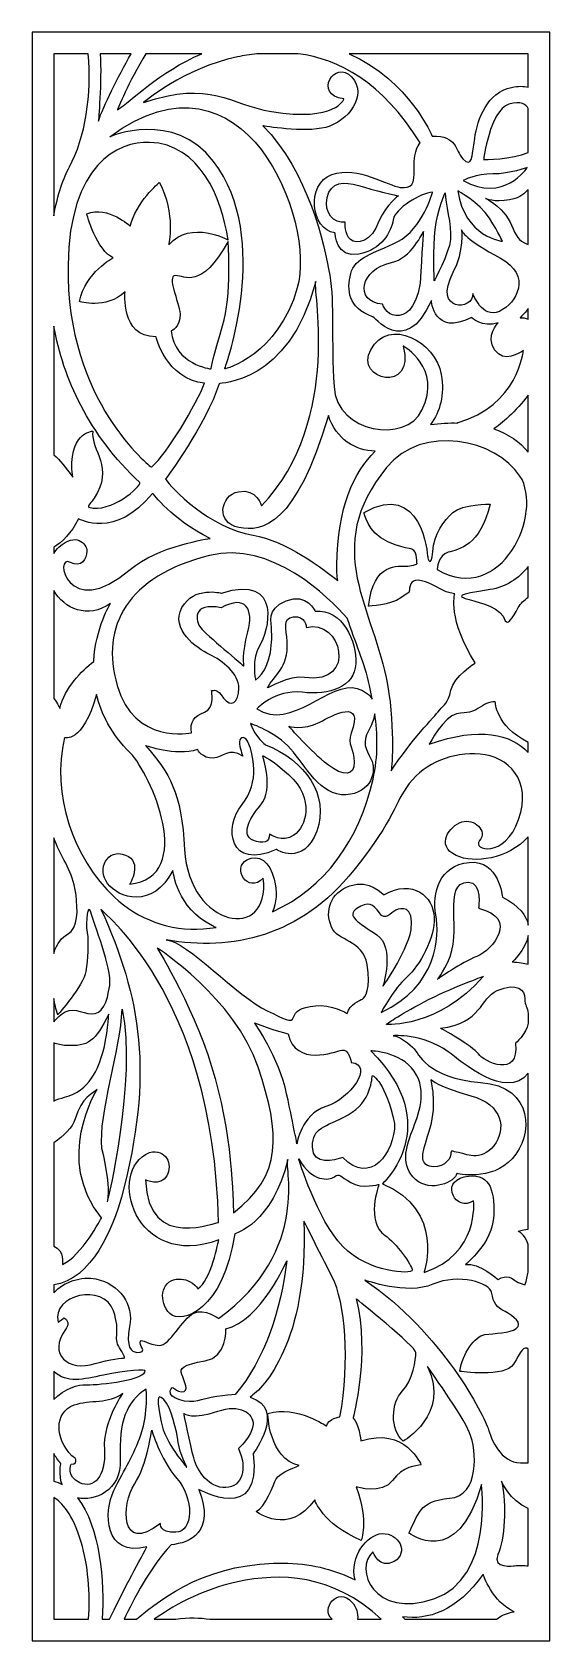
# Model space of a CAD drawing. Header units: centimetres. Extents: x -1.37 to 1.37, y -4.26 to 4.26.
import ezdxf

# ---------------------------------------------------------------- set-up
doc = ezdxf.new("R2010")
doc.units = ezdxf.units.CM
doc.header["$MEASUREMENT"] = 0
doc.layers.add('Layer 1', color=7, linetype='Continuous')

msp = doc.modelspace()

# ---------------------------------------------------------------- linework, layer by layer
at = {"layer": 'Layer 1', "color": 141}
for points, knots in [([(-1.3721, 4.26053), (-1.3721, 4.26053), (-1.0925, 4.26053), (-1.0925, 4.26053), (-1.0925, 4.26053), (-1.0925, 4.26053), (-1.02826, 4.26053), (-1.02826, 4.26053), (-1.02826, 4.26053), (-1.02826, 4.26053), (-0.78361, 4.26053), (-0.78361, 4.26053), (-0.78361, 4.26053), (-0.78361, 4.26053), (-0.6904, 4.26053), (-0.6904, 4.26053), (-0.6904, 4.26053), (-0.6904, 4.26053), (1.3721, 4.26053), (1.3721, 4.26053), (1.3721, 4.26053), (1.3721, 4.26053), (1.3721, 3.88043), (1.3721, 3.88043), (1.3721, 3.88043), (1.3721, 3.88043), (1.3721, 3.47188), (1.3721, 3.47188), (1.3721, 3.47188), (1.3721, 3.47188), (1.3721, 3.14468), (1.3721, 3.14468), (1.3721, 3.14468), (1.3721, 3.14468), (1.3721, 3.0465), (1.3721, 3.0465), (1.3721, 3.0465), (1.3721, 3.0465), (1.3721, 1.06056), (1.3721, 1.06056), (1.3721, 1.06056), (1.3721, 1.06056), (1.3721, 0.88007), (1.3721, 0.88007), (1.3721, 0.88007), (1.3721, 0.88007), (1.3721, 0.74069), (1.3721, 0.74069), (1.3721, 0.74069), (1.3721, 0.74069), (1.3721, 0.45537), (1.3721, 0.45537), (1.3721, 0.45537), (1.3721, 0.45537), (1.3721, -0.89781), (1.3721, -0.89781), (1.3721, -0.89781), (1.3721, -0.89781), (1.3721, -1.04115), (1.3721, -1.04115), (1.3721, -1.04115), (1.3721, -1.04115), (1.3721, -2.10278), (1.3721, -2.10278), (1.3721, -2.10278), (1.3721, -2.10278), (1.3721, -2.81411), (1.3721, -2.81411), (1.3721, -2.81411), (1.3721, -2.81411), (1.3721, -3.37773), (1.3721, -3.37773), (1.3721, -3.37773), (1.3721, -3.37773), (1.3721, -3.57493), (1.3721, -3.57493), (1.3721, -3.57493), (1.3721, -3.57493), (1.3721, -3.90531), (1.3721, -3.90531), (1.3721, -3.90531), (1.3721, -3.90531), (1.3721, -4.10361), (1.3721, -4.10361), (1.3721, -4.10361), (1.3721, -4.10361), (1.3721, -4.19678), (1.3721, -4.19678), (1.3721, -4.19678), (1.3721, -4.19678), (1.3721, -4.26054), (1.3721, -4.26054), (1.3721, -4.26054), (1.3721, -4.26054), (1.32008, -4.26054), (1.32008, -4.26054), (1.32008, -4.26054), (1.32008, -4.26054), (1.08975, -4.26054), (1.08975, -4.26054), (1.08975, -4.26054), (1.08975, -4.26054), (1.00594, -4.26054), (1.00594, -4.26054), (1.00594, -4.26054), (1.00594, -4.26054), (0.68933, -4.26054), (0.68933, -4.26054), (0.68933, -4.26054), (0.68933, -4.26054), (0.58388, -4.26054), (0.58388, -4.26054), (0.58388, -4.26054), (0.58388, -4.26054), (0.29074, -4.26054), (0.29074, -4.26054), (0.29074, -4.26054), (0.29074, -4.26054), (-0.37088, -4.26054), (-0.37088, -4.26054), (-0.37088, -4.26054), (-0.37088, -4.26054), (-0.77001, -4.26054), (-0.77001, -4.26054), (-0.77001, -4.26054), (-0.77001, -4.26054), (-1.01124, -4.26054), (-1.01124, -4.26054), (-1.01124, -4.26054), (-1.01124, -4.26054), (-1.01459, -4.26054), (-1.01459, -4.26054), (-1.01459, -4.26054), (-1.01459, -4.26054), (-1.0868, -4.26054), (-1.0868, -4.26054), (-1.0868, -4.26054), (-1.0868, -4.26054), (-1.3721, -4.26054), (-1.3721, -4.26054), (-1.3721, -4.26054), (-1.3721, -4.26054), (-1.3721, -3.63831), (-1.3721, -3.63831), (-1.3721, -3.63831), (-1.3721, -3.63831), (-1.3721, -3.41641), (-1.3721, -3.41641), (-1.3721, -3.41641), (-1.3721, -3.41641), (-1.3721, -2.3442), (-1.3721, -2.3442), (-1.3721, -2.3442), (-1.3721, -2.3442), (-1.3721, -2.19324), (-1.3721, -2.19324), (-1.3721, -2.19324), (-1.3721, -2.19324), (-1.3721, -1.68962), (-1.3721, -1.68962), (-1.3721, -1.68962), (-1.3721, -1.68962), (-1.3721, -1.50275), (-1.3721, -1.50275), (-1.3721, -1.50275), (-1.3721, -1.50275), (-1.3721, 0.72581), (-1.3721, 0.72581), (-1.3721, 0.72581), (-1.3721, 0.72581), (-1.3721, 0.81026), (-1.3721, 0.81026), (-1.3721, 0.81026), (-1.3721, 0.81026), (-1.3721, 1.49964), (-1.3721, 1.49964), (-1.3721, 1.49964), (-1.3721, 1.49964), (-1.3721, 1.7023), (-1.3721, 1.7023), (-1.3721, 1.7023), (-1.3721, 1.7023), (-1.3721, 1.85401), (-1.3721, 1.85401), (-1.3721, 1.85401), (-1.3721, 1.85401), (-1.3721, 2.05785), (-1.3721, 2.05785), (-1.3721, 2.05785), (-1.3721, 2.05785), (-1.3721, 4.26053), (-1.3721, 4.26053)], [0, 0, 0, 0, 0.0204082, 0.0204082, 0.0204082, 0.0204082, 0.0408163, 0.0408163, 0.0408163, 0.0408163, 0.0612245, 0.0612245, 0.0612245, 0.0612245, 0.0816327, 0.0816327, 0.0816327, 0.0816327, 0.1020408, 0.1020408, 0.1020408, 0.1020408, 0.122449, 0.122449, 0.122449, 0.122449, 0.1428571, 0.1428571, 0.1428571, 0.1428571, 0.1632653, 0.1632653, 0.1632653, 0.1632653, 0.1836735, 0.1836735, 0.1836735, 0.1836735, 0.2040816, 0.2040816, 0.2040816, 0.2040816, 0.2244898, 0.2244898, 0.2244898, 0.2244898, 0.244898, 0.244898, 0.244898, 0.244898, 0.2653061, 0.2653061, 0.2653061, 0.2653061, 0.2857143, 0.2857143, 0.2857143, 0.2857143, 0.3061224, 0.3061224, 0.3061224, 0.3061224, 0.3265306, 0.3265306, 0.3265306, 0.3265306, 0.3469388, 0.3469388, 0.3469388, 0.3469388, 0.3673469, 0.3673469, 0.3673469, 0.3673469, 0.3877551, 0.3877551, 0.3877551, 0.3877551, 0.4081633, 0.4081633, 0.4081633, 0.4081633, 0.4285714, 0.4285714, 0.4285714, 0.4285714, 0.4489796, 0.4489796, 0.4489796, 0.4489796, 0.4693878, 0.4693878, 0.4693878, 0.4693878, 0.4897959, 0.4897959, 0.4897959, 0.4897959, 0.5102041, 0.5102041, 0.5102041, 0.5102041, 0.5306122, 0.5306122, 0.5306122, 0.5306122, 0.5510204, 0.5510204, 0.5510204, 0.5510204, 0.5714286, 0.5714286, 0.5714286, 0.5714286, 0.5918367, 0.5918367, 0.5918367, 0.5918367, 0.6122449, 0.6122449, 0.6122449, 0.6122449, 0.6326531, 0.6326531, 0.6326531, 0.6326531, 0.6530612, 0.6530612, 0.6530612, 0.6530612, 0.6734694, 0.6734694, 0.6734694, 0.6734694, 0.6938776, 0.6938776, 0.6938776, 0.6938776, 0.7142857, 0.7142857, 0.7142857, 0.7142857, 0.7346939, 0.7346939, 0.7346939, 0.7346939, 0.755102, 0.755102, 0.755102, 0.755102, 0.7755102, 0.7755102, 0.7755102, 0.7755102, 0.7959184, 0.7959184, 0.7959184, 0.7959184, 0.8163265, 0.8163265, 0.8163265, 0.8163265, 0.8367347, 0.8367347, 0.8367347, 0.8367347, 0.8571429, 0.8571429, 0.8571429, 0.8571429, 0.877551, 0.877551, 0.877551, 0.877551, 0.8979592, 0.8979592, 0.8979592, 0.8979592, 0.9183673, 0.9183673, 0.9183673, 0.9183673, 0.9387755, 0.9387755, 0.9387755, 0.9387755, 0.9591837, 0.9591837, 0.9591837, 0.9591837, 1, 1, 1, 1]), ([(-0.3506, 2.47799), (-0.34961, 2.47146), (-0.0674, 2.55357), (0.03356, 2.90569), (0.03356, 2.90569), (0.13452, 3.25781), (-0.24463, 4.23594), (-0.96053, 3.70657), (-0.96053, 3.70657), (-0.96053, 3.70657), (-0.6209, 3.85249), (-0.40998, 3.57578), (-0.40998, 3.57578), (-0.09618, 3.16409), (-0.35159, 2.48452), (-0.3506, 2.47799)], [0, 0, 0, 0, 0.2, 0.2, 0.2, 0.2, 0.4, 0.4, 0.4, 0.4, 0.6, 0.6, 0.6, 0.6, 1, 1, 1, 1]), ([(-1.25776, 4.14631), (-1.25776, 4.14631), (-1.07566, 4.14631), (-1.07566, 4.14631), (-1.07566, 4.14631), (-1.05514, 3.93401), (-1.08929, 3.70149), (-1.17455, 3.54658), (-1.17455, 3.54658), (-1.20497, 3.49132), (-1.23634, 3.40142), (-1.25776, 3.28848), (-1.25776, 3.28848), (-1.25776, 3.28848), (-1.25776, 4.14631), (-1.25776, 4.14631)], [0, 0, 0, 0, 0.2, 0.2, 0.2, 0.2, 0.4, 0.4, 0.4, 0.4, 0.6, 0.6, 0.6, 0.6, 1, 1, 1, 1]), ([(-1.01116, 4.14631), (-1.01116, 4.14631), (-0.84751, 4.14631), (-0.84751, 4.14631), (-0.84751, 4.14631), (-0.91752, 4.01894), (-0.99482, 3.87003), (-1.02116, 3.78871), (-1.02116, 3.78871), (-1.02116, 3.78871), (-1.00229, 3.99613), (-1.01116, 4.14631)], [0, 0, 0, 0, 0.25, 0.25, 0.25, 0.25, 0.5, 0.5, 0.5, 0.5, 1, 1, 1, 1]), ([(-0.76876, 4.14631), (-0.76876, 4.14631), (-0.47338, 4.14631), (-0.47338, 4.14631), (-0.47338, 4.14631), (-0.69964, 4.04917), (-0.84963, 3.8947), (-0.92002, 3.8493), (-0.92002, 3.8493), (-0.92002, 3.8493), (-0.86074, 3.99747), (-0.76876, 4.14631)], [0, 0, 0, 0, 0.25, 0.25, 0.25, 0.25, 0.5, 0.5, 0.5, 0.5, 1, 1, 1, 1]), ([(0.88363, 2.18998), (0.83829, 2.1917), (0.78962, 2.18968), (0.74006, 2.18173), (0.74006, 2.18173), (0.78951, 2.24955), (0.815, 2.33952), (0.79676, 2.4468), (0.79676, 2.4468), (0.7673, 2.62012), (0.52044, 2.75467), (0.42276, 2.5787), (0.42276, 2.5787), (0.33345, 2.41778), (0.66225, 2.34193), (0.5952, 2.59777), (0.5952, 2.59777), (0.5952, 2.59777), (0.8031, 2.48268), (0.69418, 2.25769), (0.69418, 2.25769), (0.60957, 2.08289), (0.24395, 2.13375), (0.22798, 2.38323), (0.22798, 2.38323), (0.212, 2.63272), (0.23139, 2.81718), (0.20521, 2.97413), (0.20521, 2.97413), (0.17902, 3.13108), (0.09131, 3.52473), (-0.14877, 3.76456), (-0.14877, 3.76456), (-0.14877, 3.76456), (0.06933, 3.72523), (0.1851, 3.75637), (0.1851, 3.75637), (0.30087, 3.78752), (0.41001, 3.92454), (0.32156, 4.02313), (0.32156, 4.02313), (0.23311, 4.12173), (0.11363, 3.9271), (0.28012, 3.90687), (0.28012, 3.90687), (0.28012, 3.90687), (0.24056, 3.78401), (-0.10402, 3.84018), (-0.10402, 3.84018), (-0.32406, 3.87603), (-0.42437, 4.00999), (-0.78218, 3.88747), (-0.78218, 3.88747), (-0.78218, 3.88747), (-0.56763, 4.07043), (-0.28403, 4.1294), (-0.28403, 4.1294), (-0.25085, 4.1363), (-0.21641, 4.14214), (-0.181, 4.14631), (-0.181, 4.14631), (-0.181, 4.14631), (0.03827, 4.14631), (0.03827, 4.14631), (0.03827, 4.14631), (0.25218, 4.11843), (0.48181, 3.99858), (0.68425, 3.67502), (0.68425, 3.67502), (0.68425, 3.67502), (0.64876, 3.63944), (0.65256, 3.54459), (0.65256, 3.54459), (0.65637, 3.44973), (0.63923, 3.43265), (0.57822, 3.43834), (0.57822, 3.43834), (0.51722, 3.44404), (0.35346, 3.55619), (0.21611, 3.5063), (0.21611, 3.5063), (0.07877, 3.45641), (0.10378, 3.21348), (0.23306, 3.19767), (0.23306, 3.19767), (0.23306, 3.19767), (0.23834, 3.06061), (0.35972, 3.08433), (0.35972, 3.08433), (0.48109, 3.10805), (0.53122, 3.20294), (0.54178, 3.2662), (0.54178, 3.2662), (0.55233, 3.32946), (0.68426, 3.4059), (0.75022, 3.41381), (0.75022, 3.41381), (0.75022, 3.41381), (0.69704, 3.2166), (0.56565, 3.15098), (0.56565, 3.15098), (0.43427, 3.08535), (0.33738, 3.06784), (0.31652, 2.98151), (0.31652, 2.98151), (0.29566, 2.89517), (0.30081, 2.80121), (0.43156, 2.75332), (0.43156, 2.75332), (0.43692, 2.76517), (0.60146, 2.52257), (0.74394, 2.83902), (0.74394, 2.83902), (0.74394, 2.83902), (0.75643, 2.64609), (0.95654, 2.74981), (0.95654, 2.74981), (0.95654, 2.74981), (1.01282, 2.69173), (1.09828, 2.72077), (1.09828, 2.72077), (1.09828, 2.72077), (1.02949, 2.65025), (1.07951, 2.57764), (1.07951, 2.57764), (1.12954, 2.50502), (1.21293, 2.5631), (1.23168, 2.57348), (1.23168, 2.57348), (1.23168, 2.57348), (1.20358, 2.28172), (0.88004, 2.1909), (0.88004, 2.1909), (0.88004, 2.1909), (0.88363, 2.18998), (0.88363, 2.18998)], [0, 0, 0, 0, 0.0285714, 0.0285714, 0.0285714, 0.0285714, 0.0571429, 0.0571429, 0.0571429, 0.0571429, 0.0857143, 0.0857143, 0.0857143, 0.0857143, 0.1142857, 0.1142857, 0.1142857, 0.1142857, 0.1428571, 0.1428571, 0.1428571, 0.1428571, 0.1714286, 0.1714286, 0.1714286, 0.1714286, 0.2, 0.2, 0.2, 0.2, 0.2285714, 0.2285714, 0.2285714, 0.2285714, 0.2571429, 0.2571429, 0.2571429, 0.2571429, 0.2857143, 0.2857143, 0.2857143, 0.2857143, 0.3142857, 0.3142857, 0.3142857, 0.3142857, 0.3428571, 0.3428571, 0.3428571, 0.3428571, 0.3714286, 0.3714286, 0.3714286, 0.3714286, 0.4, 0.4, 0.4, 0.4, 0.4285714, 0.4285714, 0.4285714, 0.4285714, 0.4571429, 0.4571429, 0.4571429, 0.4571429, 0.4857143, 0.4857143, 0.4857143, 0.4857143, 0.5142857, 0.5142857, 0.5142857, 0.5142857, 0.5428571, 0.5428571, 0.5428571, 0.5428571, 0.5714286, 0.5714286, 0.5714286, 0.5714286, 0.6, 0.6, 0.6, 0.6, 0.6285714, 0.6285714, 0.6285714, 0.6285714, 0.6571429, 0.6571429, 0.6571429, 0.6571429, 0.6857143, 0.6857143, 0.6857143, 0.6857143, 0.7142857, 0.7142857, 0.7142857, 0.7142857, 0.7428571, 0.7428571, 0.7428571, 0.7428571, 0.7714286, 0.7714286, 0.7714286, 0.7714286, 0.8, 0.8, 0.8, 0.8, 0.8285714, 0.8285714, 0.8285714, 0.8285714, 0.8571429, 0.8571429, 0.8571429, 0.8571429, 0.8857143, 0.8857143, 0.8857143, 0.8857143, 0.9142857, 0.9142857, 0.9142857, 0.9142857, 0.9428571, 0.9428571, 0.9428571, 0.9428571, 1, 1, 1, 1]), ([(0.30812, 4.14631), (0.30812, 4.14631), (1.25775, 4.14631), (1.25775, 4.14631), (1.25775, 4.14631), (1.25775, 4.14631), (1.25775, 3.96904), (1.25775, 3.96904), (1.25775, 3.96904), (1.2333, 3.97488), (1.20417, 3.97583), (1.16959, 3.96832), (1.16959, 3.96832), (1.04063, 3.94032), (0.98839, 3.80189), (0.9739, 3.69816), (0.9739, 3.69816), (0.95941, 3.59443), (0.95715, 3.54136), (0.91127, 3.58961), (0.91127, 3.58961), (0.86539, 3.63785), (0.88421, 3.71302), (0.74809, 3.70925), (0.74809, 3.70925), (0.74809, 3.70925), (0.63219, 3.99989), (0.30812, 4.14631)], [0, 0, 0, 0, 0.125, 0.125, 0.125, 0.125, 0.25, 0.25, 0.25, 0.25, 0.375, 0.375, 0.375, 0.375, 0.5, 0.5, 0.5, 0.5, 0.625, 0.625, 0.625, 0.625, 0.75, 0.75, 0.75, 0.75, 1, 1, 1, 1]), ([(1.25775, 3.85559), (1.25775, 3.85559), (1.25775, 3.62302), (1.25775, 3.62302), (1.25775, 3.62302), (1.17063, 3.58556), (1.02105, 3.5854), (1.02105, 3.5854), (1.02105, 3.5854), (1.02105, 3.5854), (1.05295, 3.84489), (1.15458, 3.8786), (1.15458, 3.8786), (1.22043, 3.89894), (1.24702, 3.87655), (1.25775, 3.85559)], [0, 0, 0, 0, 0.2, 0.2, 0.2, 0.2, 0.4, 0.4, 0.4, 0.4, 0.6, 0.6, 0.6, 0.6, 1, 1, 1, 1]), ([(-0.74002, 1.95659), (-0.74002, 1.95659), (-1.19309, 2.29953), (-1.18204, 3.02638), (-1.18204, 3.02638), (-1.17394, 3.55939), (-0.91762, 3.68308), (-0.74948, 3.67697), (-0.74948, 3.67697), (-0.48355, 3.66732), (-0.36748, 3.38556), (-0.33314, 3.1593), (-0.33314, 3.1593), (-0.33314, 3.1593), (-0.52727, 3.27037), (-0.64834, 3.13341), (-0.64834, 3.13341), (-0.64834, 3.13341), (-0.60956, 3.29768), (-0.69729, 3.46474), (-0.69729, 3.46474), (-0.69729, 3.46474), (-0.82456, 3.35797), (-0.8519, 3.23281), (-0.8519, 3.23281), (-0.8519, 3.23281), (-0.96707, 3.34285), (-1.08302, 3.29879), (-1.08302, 3.29879), (-1.08302, 3.29879), (-1.02757, 3.09733), (-0.94186, 3.06585), (-0.94186, 3.06585), (-0.94186, 3.06585), (-1.09046, 2.98822), (-1.1217, 2.83402), (-1.1217, 2.83402), (-1.1217, 2.83402), (-0.98204, 2.78996), (-0.87914, 2.88542), (-0.87914, 2.88542), (-0.87914, 2.88542), (-0.90656, 2.64532), (-0.71611, 2.64753), (-0.71611, 2.64753), (-0.71611, 2.64753), (-0.66207, 2.4221), (-0.45774, 2.40127), (-0.45774, 2.40127), (-0.50122, 2.29391), (-0.65381, 2.02799), (-0.74002, 1.95659)], [0, 0, 0, 0, 0.0714286, 0.0714286, 0.0714286, 0.0714286, 0.1428571, 0.1428571, 0.1428571, 0.1428571, 0.2142857, 0.2142857, 0.2142857, 0.2142857, 0.2857143, 0.2857143, 0.2857143, 0.2857143, 0.3571429, 0.3571429, 0.3571429, 0.3571429, 0.4285714, 0.4285714, 0.4285714, 0.4285714, 0.5, 0.5, 0.5, 0.5, 0.5714286, 0.5714286, 0.5714286, 0.5714286, 0.6428571, 0.6428571, 0.6428571, 0.6428571, 0.7142857, 0.7142857, 0.7142857, 0.7142857, 0.7857143, 0.7857143, 0.7857143, 0.7857143, 0.8571429, 0.8571429, 0.8571429, 0.8571429, 1, 1, 1, 1]), ([(1.25216, 3.54301), (1.25216, 3.54301), (1.12518, 3.35144), (0.91268, 3.4757), (0.91268, 3.4757), (0.91268, 3.4757), (0.98265, 3.50936), (1.07076, 3.50936), (1.07076, 3.50936), (1.15887, 3.50936), (1.25216, 3.54301), (1.25216, 3.54301)], [0, 0, 0, 0, 0.25, 0.25, 0.25, 0.25, 0.5, 0.5, 0.5, 0.5, 1, 1, 1, 1]), ([(0.56979, 3.39298), (0.56979, 3.39298), (0.43427, 3.4251), (0.35847, 3.44805), (0.35847, 3.44805), (0.28267, 3.471), (0.20841, 3.4682), (0.19155, 3.38507), (0.19155, 3.38507), (0.1747, 3.30195), (0.22567, 3.24568), (0.28769, 3.25486), (0.28769, 3.25486), (0.28769, 3.25486), (0.28267, 3.1872), (0.31508, 3.1617), (0.31508, 3.1617), (0.3475, 3.1362), (0.42892, 3.14921), (0.46567, 3.25935), (0.46567, 3.25935), (0.51008, 3.35676), (0.56979, 3.39298), (0.56979, 3.39298)], [0, 0, 0, 0, 0.1428571, 0.1428571, 0.1428571, 0.1428571, 0.2857143, 0.2857143, 0.2857143, 0.2857143, 0.4285714, 0.4285714, 0.4285714, 0.4285714, 0.5714286, 0.5714286, 0.5714286, 0.5714286, 0.7142857, 0.7142857, 0.7142857, 0.7142857, 1, 1, 1, 1]), ([(0.75855, 2.94321), (0.75855, 2.94321), (0.83814, 3.08594), (0.84518, 3.1629), (0.84518, 3.1629), (0.85221, 3.23985), (0.81713, 3.35596), (0.81713, 3.4096), (0.81713, 3.4096), (0.81713, 3.4096), (0.77312, 3.31165), (0.76376, 3.21604), (0.76376, 3.21604), (0.75439, 3.12043), (0.75855, 2.94321), (0.75855, 2.94321)], [0, 0, 0, 0, 0.2, 0.2, 0.2, 0.2, 0.4, 0.4, 0.4, 0.4, 0.6, 0.6, 0.6, 0.6, 1, 1, 1, 1]), ([(1.12038, 3.15281), (1.12038, 3.15281), (0.92008, 3.1759), (0.88413, 3.4196), (0.88413, 3.4196), (0.88413, 3.4196), (0.99748, 3.35949), (1.05141, 3.27484), (1.05141, 3.27484), (1.10533, 3.19019), (1.12038, 3.15281), (1.12038, 3.15281)], [0, 0, 0, 0, 0.25, 0.25, 0.25, 0.25, 0.5, 0.5, 0.5, 0.5, 1, 1, 1, 1]), ([(1.25775, 3.42712), (1.25775, 3.42712), (1.25775, 3.13636), (1.25775, 3.13636), (1.25775, 3.13636), (1.22462, 3.14578), (1.19462, 3.16955), (1.1778, 3.21896), (1.1778, 3.21896), (1.13955, 3.33133), (1.03143, 3.37966), (1.03143, 3.37966), (1.03143, 3.37966), (1.03143, 3.37966), (1.07623, 3.3565), (1.15905, 3.37276), (1.15905, 3.37276), (1.22372, 3.38547), (1.23449, 3.40596), (1.25775, 3.42712)], [0, 0, 0, 0, 0.1666667, 0.1666667, 0.1666667, 0.1666667, 0.3333333, 0.3333333, 0.3333333, 0.3333333, 0.5, 0.5, 0.5, 0.5, 0.6666667, 0.6666667, 0.6666667, 0.6666667, 1, 1, 1, 1]), ([(0.70148, 3.20445), (0.70148, 3.20445), (0.63589, 3.06042), (0.53189, 3.03976), (0.53189, 3.03976), (0.36958, 3.0075), (0.33092, 2.83183), (0.48511, 2.82003), (0.48511, 2.82003), (0.48511, 2.82003), (0.50402, 2.7627), (0.55512, 2.75986), (0.55512, 2.75986), (0.60622, 2.75703), (0.65491, 2.78154), (0.6855, 2.9309), (0.6855, 2.9309), (0.69401, 3.10389), (0.70148, 3.20445), (0.70148, 3.20445)], [0, 0, 0, 0, 0.1666667, 0.1666667, 0.1666667, 0.1666667, 0.3333333, 0.3333333, 0.3333333, 0.3333333, 0.5, 0.5, 0.5, 0.5, 0.6666667, 0.6666667, 0.6666667, 0.6666667, 1, 1, 1, 1]), ([(0.90459, 3.21416), (0.90869, 3.21909), (0.91837, 3.09964), (0.86031, 2.98902), (0.86031, 2.98902), (0.74767, 2.77444), (0.97047, 2.78442), (0.96388, 2.87592), (0.96388, 2.87592), (0.96388, 2.87592), (1.01295, 2.74025), (1.10483, 2.78175), (1.10483, 2.78175), (1.19671, 2.82325), (1.27876, 2.97406), (1.11041, 3.06296), (1.11041, 3.06296), (0.92851, 3.15903), (0.90049, 3.20923), (0.90459, 3.21416)], [0, 0, 0, 0, 0.1666667, 0.1666667, 0.1666667, 0.1666667, 0.3333333, 0.3333333, 0.3333333, 0.3333333, 0.5, 0.5, 0.5, 0.5, 0.6666667, 0.6666667, 0.6666667, 0.6666667, 1, 1, 1, 1]), ([(-0.4242, 2.47666), (-0.4242, 2.47666), (-0.6162, 2.49946), (-0.63523, 2.67773), (-0.63523, 2.67773), (-0.63523, 2.67773), (-0.58362, 2.6979), (-0.58838, 2.76683), (-0.58838, 2.76683), (-0.59314, 2.83576), (-0.66214, 2.97125), (-0.61217, 2.97125), (-0.61217, 2.97125), (-0.5622, 2.97125), (-0.4784, 2.89281), (-0.33326, 3.1519), (-0.33326, 3.1519), (-0.33326, 3.1519), (-0.31256, 2.86666), (-0.36253, 2.70503), (-0.36253, 2.70503), (-0.4125, 2.54339), (-0.4242, 2.47666), (-0.4242, 2.47666)], [0, 0, 0, 0, 0.1428571, 0.1428571, 0.1428571, 0.1428571, 0.2857143, 0.2857143, 0.2857143, 0.2857143, 0.4285714, 0.4285714, 0.4285714, 0.4285714, 0.5714286, 0.5714286, 0.5714286, 0.5714286, 0.7142857, 0.7142857, 0.7142857, 0.7142857, 1, 1, 1, 1]), ([(0.44685, 2.04049), (0.33162, 1.92943), (0.24713, 1.74307), (0.24236, 1.43873), (0.24236, 1.43873), (0.24193, 1.41124), (0.24392, 1.38335), (0.24776, 1.35516), (0.24776, 1.35516), (0.16896, 1.41983), (-0.02579, 1.56677), (-0.20106, 1.59595), (-0.20106, 1.59595), (-0.42722, 1.63361), (-0.63801, 1.84455), (-0.66468, 1.8945), (-0.66468, 1.8945), (-0.66468, 1.8945), (-0.45109, 2.18076), (-0.38108, 2.39721), (-0.38108, 2.39721), (-0.38106, 2.4072), (-0.01402, 2.38845), (0.13209, 2.94044), (0.13209, 2.94044), (0.10816, 2.93359), (0.28218, 2.21169), (-0.15674, 1.75077), (-0.15674, 1.75077), (-0.15674, 1.75077), (-0.181, 1.84604), (-0.27853, 1.82655), (-0.27853, 1.82655), (-0.37607, 1.80707), (-0.40026, 1.65959), (-0.27637, 1.63602), (-0.27637, 1.63602), (-0.15247, 1.61245), (0.0266, 1.64623), (0.19802, 2.22935), (0.19802, 2.22935), (0.24053, 2.10397), (0.34033, 2.04519), (0.44685, 2.04049)], [0, 0, 0, 0, 0.0833333, 0.0833333, 0.0833333, 0.0833333, 0.1666667, 0.1666667, 0.1666667, 0.1666667, 0.25, 0.25, 0.25, 0.25, 0.3333333, 0.3333333, 0.3333333, 0.3333333, 0.4166667, 0.4166667, 0.4166667, 0.4166667, 0.5, 0.5, 0.5, 0.5, 0.5833333, 0.5833333, 0.5833333, 0.5833333, 0.6666667, 0.6666667, 0.6666667, 0.6666667, 0.75, 0.75, 0.75, 0.75, 0.8333333, 0.8333333, 0.8333333, 0.8333333, 1, 1, 1, 1]), ([(1.25775, 2.79728), (1.25775, 2.79728), (1.25775, 2.7411), (1.25775, 2.7411), (1.25775, 2.7411), (1.24354, 2.7463), (1.22878, 2.74868), (1.21435, 2.74821), (1.21435, 2.74821), (1.21435, 2.74821), (1.23581, 2.76574), (1.25775, 2.79728)], [0, 0, 0, 0, 0.25, 0.25, 0.25, 0.25, 0.5, 0.5, 0.5, 0.5, 1, 1, 1, 1]), ([(-1.25776, 2.02115), (-1.25776, 2.02115), (-1.25776, 2.70374), (-1.25776, 2.70374), (-1.25776, 2.70374), (-1.20667, 2.42742), (-1.07487, 2.12937), (-0.80047, 1.87436), (-0.80047, 1.87436), (-0.79344, 1.85575), (-0.95443, 1.70909), (-1.07192, 1.74437), (-1.07192, 1.74437), (-1.08211, 1.74743), (-1.05654, 1.77175), (-1.04263, 1.79269), (-1.04263, 1.79269), (-0.93624, 1.95268), (-1.0609, 2.04452), (-1.05113, 2.14717), (-1.05113, 2.14717), (-1.05113, 2.14717), (-1.18831, 2.13883), (-1.15729, 1.90353), (-1.15729, 1.90353), (-1.19534, 1.9547), (-1.22395, 1.9947), (-1.25776, 2.02115)], [0, 0, 0, 0, 0.125, 0.125, 0.125, 0.125, 0.25, 0.25, 0.25, 0.25, 0.375, 0.375, 0.375, 0.375, 0.5, 0.5, 0.5, 0.5, 0.625, 0.625, 0.625, 0.625, 0.75, 0.75, 0.75, 0.75, 1, 1, 1, 1]), ([(1.25775, 2.03525), (1.21314, 2.09007), (1.15285, 2.13374), (1.0756, 2.15864), (1.0756, 2.15864), (1.11136, 2.18532), (1.19327, 2.25104), (1.25775, 2.33751), (1.25775, 2.33751), (1.25775, 2.33751), (1.25775, 2.03525), (1.25775, 2.03525)], [0, 0, 0, 0, 0.25, 0.25, 0.25, 0.25, 0.5, 0.5, 0.5, 0.5, 1, 1, 1, 1]), ([(0.66807, 1.44808), (0.67149, 1.44828), (0.67198, 1.43636), (0.61919, 1.43245), (0.61919, 1.43245), (0.5664, 1.42854), (0.43839, 1.45854), (0.41101, 1.22023), (0.41101, 1.22023), (0.41101, 1.22023), (0.52948, 1.22462), (0.58227, 1.26369), (0.58227, 1.26369), (0.63507, 1.30275), (0.62311, 1.28204), (0.62897, 1.31525), (0.62897, 1.31525), (0.63482, 1.34846), (0.64945, 1.37009), (0.71331, 1.3489), (0.71331, 1.3489), (0.77716, 1.32771), (0.79579, 1.29594), (0.86764, 1.28534), (0.86764, 1.28534), (0.86764, 1.28534), (0.83058, 1.14834), (0.97688, 0.91959), (0.97688, 0.91959), (0.97688, 0.91959), (0.86339, 0.84753), (0.84739, 0.77448), (0.84739, 0.77448), (0.83139, 0.70143), (0.81411, 0.7027), (0.78669, 0.66846), (0.78669, 0.66846), (0.75927, 0.63421), (0.63401, 0.50542), (0.53118, 0.34791), (0.53118, 0.34791), (0.53118, 0.34791), (0.55506, 0.55315), (0.51146, 0.80426), (0.51146, 0.80426), (0.44179, 1.20541), (0.1565, 1.52564), (0.50644, 1.95447), (0.50644, 1.95447), (0.69821, 2.18948), (1.08766, 2.10325), (1.21379, 1.90923), (1.21379, 1.90923), (1.33991, 1.71521), (1.1205, 1.21866), (0.77442, 1.4135), (0.77442, 1.4135), (0.77442, 1.4135), (0.78051, 1.49105), (0.8333, 1.5057), (0.8333, 1.5057), (0.8861, 1.52035), (1.00524, 1.53793), (1.05511, 1.76061), (1.05511, 1.76061), (1.05511, 1.76061), (0.90845, 1.76061), (0.85859, 1.71666), (0.85859, 1.71666), (0.80873, 1.67271), (0.75868, 1.60135), (0.75162, 1.51015), (0.75162, 1.51015), (0.74457, 1.41894), (0.7246, 1.4704), (0.7246, 1.48092), (0.7246, 1.48092), (0.7246, 1.49144), (0.69162, 1.89226), (0.38773, 1.71625), (0.38773, 1.71625), (0.38773, 1.71625), (0.40194, 1.61063), (0.51354, 1.56106), (0.51354, 1.56106), (0.62514, 1.5115), (0.65432, 1.53885), (0.6629, 1.491), (0.6629, 1.491), (0.67149, 1.44316), (0.66466, 1.44788), (0.66807, 1.44808)], [0, 0, 0, 0, 0.0416667, 0.0416667, 0.0416667, 0.0416667, 0.0833333, 0.0833333, 0.0833333, 0.0833333, 0.125, 0.125, 0.125, 0.125, 0.1666667, 0.1666667, 0.1666667, 0.1666667, 0.2083333, 0.2083333, 0.2083333, 0.2083333, 0.25, 0.25, 0.25, 0.25, 0.2916667, 0.2916667, 0.2916667, 0.2916667, 0.3333333, 0.3333333, 0.3333333, 0.3333333, 0.375, 0.375, 0.375, 0.375, 0.4166667, 0.4166667, 0.4166667, 0.4166667, 0.4583333, 0.4583333, 0.4583333, 0.4583333, 0.5, 0.5, 0.5, 0.5, 0.5416667, 0.5416667, 0.5416667, 0.5416667, 0.5833333, 0.5833333, 0.5833333, 0.5833333, 0.625, 0.625, 0.625, 0.625, 0.6666667, 0.6666667, 0.6666667, 0.6666667, 0.7083333, 0.7083333, 0.7083333, 0.7083333, 0.75, 0.75, 0.75, 0.75, 0.7916667, 0.7916667, 0.7916667, 0.7916667, 0.8333333, 0.8333333, 0.8333333, 0.8333333, 0.875, 0.875, 0.875, 0.875, 0.9166667, 0.9166667, 0.9166667, 0.9166667, 1, 1, 1, 1]), ([(-1.25776, 1.49959), (-1.25776, 1.49959), (-1.25776, 1.53183), (-1.25776, 1.53183), (-1.25776, 1.53183), (-1.21187, 1.55877), (-1.16612, 1.60553), (-1.12621, 1.68274), (-1.12621, 1.68274), (-1.11743, 1.68212), (-0.93746, 1.56967), (-0.73318, 1.81872), (-0.73318, 1.81872), (-0.73318, 1.81872), (-0.63198, 1.67889), (-0.42837, 1.5787), (-0.42837, 1.5787), (-0.42837, 1.5787), (-0.70628, 1.53959), (-0.85333, 1.41362), (-0.85333, 1.41362), (-1.18459, 1.12985), (-1.26261, 1.50197), (-1.16913, 1.45226), (-1.16913, 1.45226), (-1.11072, 1.42121), (-1.08192, 1.47139), (-1.08192, 1.51119), (-1.08192, 1.51119), (-1.08192, 1.551), (-1.14252, 1.61397), (-1.22872, 1.53366), (-1.22872, 1.53366), (-1.24027, 1.5229), (-1.24986, 1.51147), (-1.25776, 1.49959)], [0, 0, 0, 0, 0.1, 0.1, 0.1, 0.1, 0.2, 0.2, 0.2, 0.2, 0.3, 0.3, 0.3, 0.3, 0.4, 0.4, 0.4, 0.4, 0.5, 0.5, 0.5, 0.5, 0.6, 0.6, 0.6, 0.6, 0.7, 0.7, 0.7, 0.7, 0.8, 0.8, 0.8, 0.8, 1, 1, 1, 1]), ([(0.29804, 1.15625), (0.33882, 1.03487), (0.39116, 0.91336), (0.41594, 0.80065), (0.41594, 0.80065), (0.42108, 0.77728), (0.42618, 0.75309), (0.43094, 0.72815), (0.43094, 0.72815), (0.41701, 0.75105), (0.39191, 0.77096), (0.35048, 0.78456), (0.35048, 0.78456), (0.21196, 0.83003), (-0.00111, 0.55393), (-0.18119, 0.67616), (-0.18119, 0.67616), (-0.18119, 0.67616), (-0.08653, 0.77995), (0.05892, 0.76381), (0.05892, 0.76381), (0.20437, 0.74766), (0.33759, 0.79286), (0.34338, 0.91494), (0.34338, 0.91494), (0.34898, 1.03351), (0.27408, 1.2063), (0.12818, 1.19279), (0.12818, 1.19279), (0.12818, 1.19279), (0.0838, 1.29253), (-0.0255, 1.24774), (-0.0255, 1.24774), (-0.1348, 1.20295), (-0.10266, 1.13256), (-0.10266, 1.09204), (-0.10266, 1.09204), (-0.10266, 1.05151), (-0.09189, 0.90687), (-0.1879, 0.82778), (-0.1879, 0.82778), (-0.1879, 0.82778), (-0.21153, 0.94554), (-0.1663, 1.01049), (-0.1663, 1.01049), (-0.12107, 1.07545), (-0.03967, 1.39771), (-0.36919, 1.28876), (-0.36919, 1.28876), (-0.36919, 1.28876), (-0.51538, 1.32817), (-0.57803, 1.21226), (-0.57803, 1.21226), (-0.64069, 1.09636), (-0.50146, 0.99668), (-0.43184, 0.96422), (-0.43184, 0.96422), (-0.36223, 0.93177), (-0.27637, 0.86223), (-0.27637, 0.78573), (-0.27637, 0.78573), (-0.27637, 0.70923), (-0.31881, 0.67858), (-0.35704, 0.73295), (-0.35704, 0.73295), (-0.39528, 0.78733), (-0.40984, 0.77282), (-0.42077, 0.77282), (-0.42077, 0.77282), (-0.42077, 0.77282), (-0.40257, 0.6804), (-0.45902, 0.65864), (-0.45902, 0.65864), (-0.51546, 0.63689), (-0.53575, 0.60707), (-0.52829, 0.54922), (-0.52829, 0.54922), (-0.52829, 0.54922), (-0.83211, 0.48464), (-0.92164, 0.8), (-0.92164, 0.8), (-1.01116, 1.11536), (-0.86818, 1.37883), (-0.43251, 1.488), (-0.43251, 1.488), (-0.1051, 1.57006), (0.19868, 1.26812), (0.29804, 1.15625)], [0, 0, 0, 0, 0.0434783, 0.0434783, 0.0434783, 0.0434783, 0.0869565, 0.0869565, 0.0869565, 0.0869565, 0.1304348, 0.1304348, 0.1304348, 0.1304348, 0.173913, 0.173913, 0.173913, 0.173913, 0.2173913, 0.2173913, 0.2173913, 0.2173913, 0.2608696, 0.2608696, 0.2608696, 0.2608696, 0.3043478, 0.3043478, 0.3043478, 0.3043478, 0.3478261, 0.3478261, 0.3478261, 0.3478261, 0.3913043, 0.3913043, 0.3913043, 0.3913043, 0.4347826, 0.4347826, 0.4347826, 0.4347826, 0.4782609, 0.4782609, 0.4782609, 0.4782609, 0.5217391, 0.5217391, 0.5217391, 0.5217391, 0.5652174, 0.5652174, 0.5652174, 0.5652174, 0.6086957, 0.6086957, 0.6086957, 0.6086957, 0.6521739, 0.6521739, 0.6521739, 0.6521739, 0.6956522, 0.6956522, 0.6956522, 0.6956522, 0.7391304, 0.7391304, 0.7391304, 0.7391304, 0.7826087, 0.7826087, 0.7826087, 0.7826087, 0.826087, 0.826087, 0.826087, 0.826087, 0.8695652, 0.8695652, 0.8695652, 0.8695652, 0.9130435, 0.9130435, 0.9130435, 0.9130435, 1, 1, 1, 1]), ([(1.05517, 1.30796), (1.13933, 1.3209), (1.20757, 1.36643), (1.25775, 1.4303), (1.25775, 1.4303), (1.25775, 1.4303), (1.25775, 1.26756), (1.25775, 1.26756), (1.25775, 1.26756), (1.23676, 1.25229), (1.21673, 1.23386), (1.205, 1.21335), (1.205, 1.21335), (1.17183, 1.15536), (1.15317, 1.11808), (1.13451, 1.14293), (1.13451, 1.14293), (1.10266, 1.27981), (0.6861, 1.25125), (1.05517, 1.30796)], [0, 0, 0, 0, 0.1666667, 0.1666667, 0.1666667, 0.1666667, 0.3333333, 0.3333333, 0.3333333, 0.3333333, 0.5, 0.5, 0.5, 0.5, 0.6666667, 0.6666667, 0.6666667, 0.6666667, 1, 1, 1, 1]), ([(-1.04558, 0.92767), (-1.10793, 0.878), (-1.1997, 0.78873), (-1.22547, 0.67782), (-1.22547, 0.67782), (-1.22548, 0.68046), (-1.23665, 0.70439), (-1.25776, 0.73142), (-1.25776, 0.73142), (-1.25776, 0.73142), (-1.25776, 1.30328), (-1.25776, 1.30328), (-1.25776, 1.30328), (-1.20279, 1.20814), (-1.07691, 1.14924), (-0.95729, 1.23429), (-0.95729, 1.23429), (-0.95729, 1.23429), (-1.03598, 1.10509), (-1.04558, 0.92767)], [0, 0, 0, 0, 0.1666667, 0.1666667, 0.1666667, 0.1666667, 0.3333333, 0.3333333, 0.3333333, 0.3333333, 0.5, 0.5, 0.5, 0.5, 0.6666667, 0.6666667, 0.6666667, 0.6666667, 1, 1, 1, 1]), ([(-0.24939, 0.90268), (-0.24939, 0.90268), (-0.45142, 1.07185), (-0.47822, 1.10481), (-0.47822, 1.10481), (-0.50501, 1.13776), (-0.52862, 1.24281), (-0.36958, 1.2114), (-0.36958, 1.2114), (-0.24146, 1.28322), (-0.19537, 1.20565), (-0.22901, 1.08421), (-0.22901, 1.08421), (-0.26045, 0.96598), (-0.24939, 0.90268), (-0.24939, 0.90268)], [0, 0, 0, 0, 0.2, 0.2, 0.2, 0.2, 0.4, 0.4, 0.4, 0.4, 0.6, 0.6, 0.6, 0.6, 1, 1, 1, 1]), ([(-0.12428, 0.78816), (-0.12589, 0.78489), (-0.01044, 0.85372), (0.07223, 0.84237), (0.07223, 0.84237), (0.36003, 0.8029), (0.26247, 1.15886), (0.08128, 1.10709), (0.08128, 1.10709), (0.08128, 1.10709), (0.07666, 1.17337), (0.01388, 1.16423), (0.01388, 1.16423), (-0.04891, 1.15509), (-0.02332, 1.10093), (-0.01991, 1.0324), (-0.01991, 1.0324), (-0.01271, 0.88778), (-0.09191, 0.85426), (-0.12428, 0.78816)], [0, 0, 0, 0, 0.1666667, 0.1666667, 0.1666667, 0.1666667, 0.3333333, 0.3333333, 0.3333333, 0.3333333, 0.5, 0.5, 0.5, 0.5, 0.6666667, 0.6666667, 0.6666667, 0.6666667, 1, 1, 1, 1]), ([(-0.39647, -0.48212), (-0.41901, -0.4851), (-0.44197, -0.4875), (-0.46538, -0.4893), (-0.46538, -0.4893), (-0.64243, -0.50291), (-0.81278, -0.43732), (-0.93635, -0.32115), (-0.93635, -0.32115), (-1.15619, -0.11442), (-1.27245, 0.22568), (-1.20078, 0.52367), (-1.20078, 0.52367), (-1.20078, 0.52367), (-1.10549, 0.48844), (-1.03038, 0.75202), (-1.03038, 0.75202), (-1.00651, 0.65097), (-0.95323, 0.54395), (-0.85125, 0.44148), (-0.85125, 0.44148), (-0.74362, 0.33333), (-0.49908, -0.21258), (-0.8557, -0.2533), (-0.8557, -0.2533), (-0.8557, -0.2533), (-0.78183, -0.13497), (-0.87814, -0.09808), (-0.87814, -0.09808), (-0.97444, -0.06119), (-1.02922, -0.17217), (-0.97301, -0.24864), (-0.97301, -0.24864), (-0.91679, -0.3251), (-0.73251, -0.38824), (-0.62593, -0.17968), (-0.62593, -0.17968), (-0.62593, -0.17968), (-0.60739, -0.38117), (-0.41678, -0.47299), (-0.41678, -0.47299), (-0.40995, -0.47628), (-0.40318, -0.47932), (-0.39647, -0.48212)], [0, 0, 0, 0, 0.0833333, 0.0833333, 0.0833333, 0.0833333, 0.1666667, 0.1666667, 0.1666667, 0.1666667, 0.25, 0.25, 0.25, 0.25, 0.3333333, 0.3333333, 0.3333333, 0.3333333, 0.4166667, 0.4166667, 0.4166667, 0.4166667, 0.5, 0.5, 0.5, 0.5, 0.5833333, 0.5833333, 0.5833333, 0.5833333, 0.6666667, 0.6666667, 0.6666667, 0.6666667, 0.75, 0.75, 0.75, 0.75, 0.8333333, 0.8333333, 0.8333333, 0.8333333, 1, 1, 1, 1]), ([(-0.01104, 0.58356), (-0.01104, 0.58356), (0.10806, 0.44734), (0.19386, 0.38103), (0.19386, 0.38103), (0.27966, 0.31473), (0.33635, 0.32169), (0.33569, 0.39327), (0.33569, 0.39327), (0.33503, 0.46485), (0.29562, 0.48746), (0.31871, 0.54714), (0.31871, 0.54714), (0.39245, 0.73778), (0.21726, 0.6403), (0.15355, 0.60574), (0.15355, 0.60574), (0.06076, 0.56058), (-0.01104, 0.58356), (-0.01104, 0.58356)], [0, 0, 0, 0, 0.1666667, 0.1666667, 0.1666667, 0.1666667, 0.3333333, 0.3333333, 0.3333333, 0.3333333, 0.5, 0.5, 0.5, 0.5, 0.6666667, 0.6666667, 0.6666667, 0.6666667, 1, 1, 1, 1]), ([(1.25775, 0.44513), (1.16871, 0.54043), (1.00263, 0.5857), (0.73241, 0.48835), (0.73241, 0.48835), (0.73241, 0.48835), (0.81356, 0.63871), (0.87723, 0.64977), (0.87723, 0.64977), (0.94089, 0.66083), (0.9575, 0.6553), (0.99072, 0.67742), (0.99072, 0.67742), (1.02394, 0.69955), (1.04855, 0.71374), (1.08301, 0.71374), (1.08301, 0.71374), (1.08301, 0.71374), (1.08193, 0.58652), (1.25775, 0.49847), (1.25775, 0.49847), (1.25775, 0.49847), (1.25775, 0.44513), (1.25775, 0.44513)], [0, 0, 0, 0, 0.1428571, 0.1428571, 0.1428571, 0.1428571, 0.2857143, 0.2857143, 0.2857143, 0.2857143, 0.4285714, 0.4285714, 0.4285714, 0.4285714, 0.5714286, 0.5714286, 0.5714286, 0.5714286, 0.7142857, 0.7142857, 0.7142857, 0.7142857, 1, 1, 1, 1]), ([(0.44396, 0.65045), (0.45903, 0.54401), (0.4631, 0.42681), (0.43495, 0.30444), (0.43495, 0.30444), (0.35963, -0.02295), (0.18123, -0.27147), (-0.09795, -0.39869), (-0.09795, -0.39869), (-0.07704, -0.35187), (-0.07229, -0.2926), (-0.08878, -0.22594), (-0.08878, -0.22594), (-0.11176, -0.13306), (-0.17112, -0.09105), (-0.23349, -0.12281), (-0.23349, -0.12281), (-0.31332, -0.16348), (-0.23195, -0.3086), (-0.14684, -0.22018), (-0.14684, -0.22018), (-0.10579, -0.56151), (-0.54132, -0.48378), (-0.5639, -0.06966), (-0.5639, -0.06966), (-0.58065, 0.23762), (-0.6435, 0.33329), (-0.77044, 0.48125), (-0.77044, 0.48125), (-0.77044, 0.48125), (-0.61463, 0.42391), (-0.49545, 0.4603), (-0.49545, 0.4603), (-0.49545, 0.4603), (-0.46915, 0.41237), (-0.41319, 0.41531), (-0.41319, 0.41531), (-0.35724, 0.41825), (-0.33174, 0.47404), (-0.25549, 0.42634), (-0.25549, 0.42634), (-0.25549, 0.42634), (-0.27511, 0.47188), (-0.27293, 0.50223), (-0.27293, 0.50223), (-0.27075, 0.53259), (-0.24025, 0.53476), (-0.22282, 0.48922), (-0.22282, 0.48922), (-0.20538, 0.44368), (-0.15973, 0.29032), (-0.25959, 0.16891), (-0.25959, 0.16891), (-0.35946, 0.04749), (-0.32531, -0.18169), (-0.07866, -0.06832), (-0.07866, -0.06832), (-0.07866, -0.06832), (0.06537, -0.16148), (0.13609, 0.02851), (0.13609, 0.02851), (0.2068, 0.21851), (0.07267, 0.40452), (-0.13459, 0.48642), (-0.13459, 0.48642), (-0.13459, 0.48642), (-0.18752, 0.52203), (-0.21503, 0.59849), (-0.21503, 0.59849), (-0.21503, 0.59849), (-0.0814, 0.55423), (-0.00179, 0.46445), (-0.00179, 0.46445), (0.07781, 0.37467), (0.15485, 0.21306), (0.29095, 0.22075), (0.29095, 0.22075), (0.42705, 0.22845), (0.45627, 0.35033), (0.42482, 0.40846), (0.42482, 0.40846), (0.39337, 0.46659), (0.37763, 0.49789), (0.41133, 0.56049), (0.41133, 0.56049), (0.42444, 0.58483), (0.43909, 0.61725), (0.44396, 0.65045)], [0, 0, 0, 0, 0.0434783, 0.0434783, 0.0434783, 0.0434783, 0.0869565, 0.0869565, 0.0869565, 0.0869565, 0.1304348, 0.1304348, 0.1304348, 0.1304348, 0.173913, 0.173913, 0.173913, 0.173913, 0.2173913, 0.2173913, 0.2173913, 0.2173913, 0.2608696, 0.2608696, 0.2608696, 0.2608696, 0.3043478, 0.3043478, 0.3043478, 0.3043478, 0.3478261, 0.3478261, 0.3478261, 0.3478261, 0.3913043, 0.3913043, 0.3913043, 0.3913043, 0.4347826, 0.4347826, 0.4347826, 0.4347826, 0.4782609, 0.4782609, 0.4782609, 0.4782609, 0.5217391, 0.5217391, 0.5217391, 0.5217391, 0.5652174, 0.5652174, 0.5652174, 0.5652174, 0.6086957, 0.6086957, 0.6086957, 0.6086957, 0.6521739, 0.6521739, 0.6521739, 0.6521739, 0.6956522, 0.6956522, 0.6956522, 0.6956522, 0.7391304, 0.7391304, 0.7391304, 0.7391304, 0.7826087, 0.7826087, 0.7826087, 0.7826087, 0.826087, 0.826087, 0.826087, 0.826087, 0.8695652, 0.8695652, 0.8695652, 0.8695652, 0.9130435, 0.9130435, 0.9130435, 0.9130435, 1, 1, 1, 1]), ([(1.25775, -0.46895), (1.2482, -0.41991), (1.21066, -0.36813), (1.12078, -0.32192), (1.12078, -0.32192), (1.12078, -0.32192), (1.10297, -0.12213), (0.94439, -0.13707), (0.94439, -0.13707), (0.78582, -0.15202), (0.74796, -0.30177), (0.76787, -0.41504), (0.76787, -0.41504), (0.78778, -0.52831), (0.77801, -0.7927), (0.47765, -0.93211), (0.47765, -0.93211), (0.47765, -0.93211), (0.54502, -0.80647), (0.61367, -0.74519), (0.61367, -0.74519), (0.68232, -0.6839), (0.76316, -0.538), (0.75877, -0.42857), (0.75877, -0.42857), (0.75439, -0.31913), (0.64774, -0.21964), (0.49219, -0.30938), (0.49219, -0.30938), (0.49219, -0.30938), (0.41656, -0.22346), (0.31254, -0.26058), (0.31254, -0.26058), (0.20852, -0.29771), (0.17676, -0.39421), (0.21528, -0.47948), (0.21528, -0.47948), (0.2447, -0.55566), (0.3802, -0.54663), (0.40356, -0.67744), (0.40356, -0.67744), (0.42692, -0.80826), (0.39071, -0.85528), (0.37893, -0.86114), (0.37893, -0.86114), (0.36715, -0.867), (0.31024, -0.88849), (0.29846, -0.93732), (0.29846, -0.93732), (0.29846, -0.93732), (0.2121, -0.88653), (0.12967, -0.8963), (0.12967, -0.8963), (0.04723, -0.90607), (0.02311, -0.92526), (0.01336, -0.95774), (0.01336, -0.95774), (0.0036, -0.99021), (-0.03499, -0.96575), (-0.126, -0.92353), (-0.126, -0.92353), (-0.28284, -0.8508), (-0.55293, -0.55125), (-0.66155, -0.54786), (-0.66155, -0.54786), (-0.31349, -0.60656), (0.05012, -0.53377), (0.33306, -0.17815), (0.33306, -0.17815), (0.56329, 0.11122), (0.54174, 0.16903), (0.62698, 0.28019), (0.62698, 0.28019), (0.71221, 0.39135), (0.85582, 0.44842), (1.00262, 0.43661), (1.00262, 0.43661), (1.14941, 0.4248), (1.28019, 0.29815), (1.20679, 0.09001), (1.20679, 0.09001), (1.13339, -0.11813), (0.95568, -0.07338), (0.99999, -0.02191), (0.99999, -0.02191), (1.04431, 0.02956), (0.97044, 0.09755), (0.9058, 0.07735), (0.9058, 0.07735), (0.84117, 0.05714), (0.76177, -0.04763), (0.87626, -0.10094), (0.87626, -0.10094), (0.96884, -0.14404), (1.1502, -0.12098), (1.25775, -0.00226), (1.25775, -0.00226), (1.25775, -0.00226), (1.25775, -0.46895), (1.25775, -0.46895)], [0, 0, 0, 0, 0.0384615, 0.0384615, 0.0384615, 0.0384615, 0.0769231, 0.0769231, 0.0769231, 0.0769231, 0.1153846, 0.1153846, 0.1153846, 0.1153846, 0.1538462, 0.1538462, 0.1538462, 0.1538462, 0.1923077, 0.1923077, 0.1923077, 0.1923077, 0.2307692, 0.2307692, 0.2307692, 0.2307692, 0.2692308, 0.2692308, 0.2692308, 0.2692308, 0.3076923, 0.3076923, 0.3076923, 0.3076923, 0.3461538, 0.3461538, 0.3461538, 0.3461538, 0.3846154, 0.3846154, 0.3846154, 0.3846154, 0.4230769, 0.4230769, 0.4230769, 0.4230769, 0.4615385, 0.4615385, 0.4615385, 0.4615385, 0.5, 0.5, 0.5, 0.5, 0.5384615, 0.5384615, 0.5384615, 0.5384615, 0.5769231, 0.5769231, 0.5769231, 0.5769231, 0.6153846, 0.6153846, 0.6153846, 0.6153846, 0.6538462, 0.6538462, 0.6538462, 0.6538462, 0.6923077, 0.6923077, 0.6923077, 0.6923077, 0.7307692, 0.7307692, 0.7307692, 0.7307692, 0.7692308, 0.7692308, 0.7692308, 0.7692308, 0.8076923, 0.8076923, 0.8076923, 0.8076923, 0.8461538, 0.8461538, 0.8461538, 0.8461538, 0.8846154, 0.8846154, 0.8846154, 0.8846154, 0.9230769, 0.9230769, 0.9230769, 0.9230769, 1, 1, 1, 1]), ([(-0.14999, 0.42756), (-0.14999, 0.42756), (-0.08969, 0.24947), (-0.16016, 0.16771), (-0.16016, 0.16771), (-0.23064, 0.08595), (-0.25979, 0.00414), (-0.20296, -0.01857), (-0.20296, -0.01857), (-0.14612, -0.04128), (-0.11387, -0.0327), (-0.11387, 0.01272), (-0.11387, 0.01272), (-0.11387, 0.01272), (-0.04632, -0.03591), (0.01564, 0.00694), (0.01564, 0.00694), (0.0776, 0.0498), (0.13174, 0.19764), (-0.01329, 0.3285), (-0.01329, 0.3285), (-0.10146, 0.40806), (-0.14999, 0.42756), (-0.14999, 0.42756)], [0, 0, 0, 0, 0.1428571, 0.1428571, 0.1428571, 0.1428571, 0.2857143, 0.2857143, 0.2857143, 0.2857143, 0.4285714, 0.4285714, 0.4285714, 0.4285714, 0.5714286, 0.5714286, 0.5714286, 0.5714286, 0.7142857, 0.7142857, 0.7142857, 0.7142857, 1, 1, 1, 1]), ([(-1.25776, -0.00632), (-1.25158, -0.02222), (-1.24469, -0.03868), (-1.23697, -0.05586), (-1.23697, -0.05586), (-1.20364, -0.12998), (-1.14995, -0.20852), (-1.13911, -0.30999), (-1.13911, -0.30999), (-1.1309, -0.38672), (-1.12524, -0.48374), (-1.18576, -0.51833), (-1.18576, -0.51833), (-1.21303, -0.53391), (-1.24134, -0.56521), (-1.25776, -0.61897), (-1.25776, -0.61897), (-1.25776, -0.61897), (-1.25776, -0.00632), (-1.25776, -0.00632)], [0, 0, 0, 0, 0.1666667, 0.1666667, 0.1666667, 0.1666667, 0.3333333, 0.3333333, 0.3333333, 0.3333333, 0.5, 0.5, 0.5, 0.5, 0.6666667, 0.6666667, 0.6666667, 0.6666667, 1, 1, 1, 1]), ([(0.77739, -0.75534), (0.77739, -0.75534), (0.90362, -0.66736), (0.98587, -0.63507), (0.98587, -0.63507), (1.06811, -0.60278), (1.21166, -0.4297), (0.99434, -0.38049), (0.99434, -0.38049), (0.99434, -0.38049), (1.01462, -0.24154), (0.93928, -0.24154), (0.93928, -0.24154), (0.79857, -0.24154), (0.9131, -0.5136), (0.83079, -0.6664), (0.83079, -0.6664), (0.78441, -0.75255), (0.77739, -0.75534), (0.77739, -0.75534)], [0, 0, 0, 0, 0.1666667, 0.1666667, 0.1666667, 0.1666667, 0.3333333, 0.3333333, 0.3333333, 0.3333333, 0.5, 0.5, 0.5, 0.5, 0.6666667, 0.6666667, 0.6666667, 0.6666667, 1, 1, 1, 1]), ([(-1.25776, -0.85752), (-1.25244, -0.88464), (-1.24549, -0.91367), (-1.23669, -0.94474), (-1.23669, -0.94474), (-1.23669, -0.94474), (-1.0977, -0.78642), (-1.08795, -0.71578), (-1.08795, -0.71578), (-1.0782, -0.64514), (-1.07088, -0.56963), (-1.08063, -0.50874), (-1.08063, -0.50874), (-1.09039, -0.44784), (-1.07576, -0.34798), (-1.06113, -0.40156), (-1.06113, -0.40156), (-1.0465, -0.45515), (-0.94847, -0.69843), (-0.96105, -0.78883), (-0.96105, -0.78883), (-0.97363, -0.87922), (-1.00154, -0.94332), (-1.05671, -0.93991), (-1.05671, -0.93991), (-1.11188, -0.9365), (-1.16028, -0.89278), (-1.2188, -0.94312), (-1.2188, -0.94312), (-1.23572, -0.95767), (-1.24748, -0.971), (-1.25776, -0.98209), (-1.25776, -0.98209), (-1.25776, -0.98209), (-1.25776, -0.85752), (-1.25776, -0.85752)], [0, 0, 0, 0, 0.1, 0.1, 0.1, 0.1, 0.2, 0.2, 0.2, 0.2, 0.3, 0.3, 0.3, 0.3, 0.4, 0.4, 0.4, 0.4, 0.5, 0.5, 0.5, 0.5, 0.6, 0.6, 0.6, 0.6, 0.7, 0.7, 0.7, 0.7, 0.8, 0.8, 0.8, 0.8, 1, 1, 1, 1]), ([(-1.25776, -2.37417), (-1.05896, -2.35244), (-0.93984, -2.06571), (-0.89862, -1.91032), (-0.89862, -1.91032), (-0.72425, -1.25303), (-0.79523, -0.85613), (-1.00715, -0.38468), (-1.00715, -0.38468), (-1.02621, -0.3847), (-0.41006, -0.81629), (-0.38436, -2.04397), (-0.38436, -2.04397), (-0.3819, -2.03417), (-0.76026, -2.20699), (-0.77106, -1.81856), (-0.77106, -1.81856), (-0.77106, -1.81856), (-0.69241, -1.85697), (-0.65857, -1.79731), (-0.65857, -1.79731), (-0.62473, -1.73765), (-0.66307, -1.65201), (-0.75014, -1.67401), (-0.75014, -1.67401), (-0.98269, -1.76982), (-0.82682, -2.30223), (-0.38304, -2.13661), (-0.38304, -2.13661), (-0.38304, -2.13661), (-0.42554, -2.35661), (-0.49315, -2.39521), (-0.49315, -2.39521), (-0.49315, -2.39521), (-0.52986, -2.33538), (-0.60906, -2.34503), (-0.60906, -2.34503), (-0.68826, -2.35468), (-0.70497, -2.46679), (-0.64193, -2.52714), (-0.64193, -2.52714), (-0.57888, -2.58749), (-0.35872, -2.50877), (-0.2983, -2.10466), (-0.2983, -2.10466), (-0.2983, -2.10466), (-0.09884, -2.05151), (-0.01604, -1.71064), (-0.01604, -1.71064), (-0.04209, -1.71808), (0.11654, -2.1934), (-0.38487, -2.55279), (-0.38487, -2.55279), (-0.38487, -2.55279), (-0.45664, -2.49687), (-0.51572, -2.52483), (-0.51572, -2.52483), (-0.57481, -2.55279), (-0.64322, -2.6988), (-0.6992, -2.69569), (-0.6992, -2.69569), (-0.75517, -2.69259), (-0.79063, -2.66061), (-0.79777, -2.6725), (-0.79777, -2.6725), (-0.8049, -2.68438), (-0.79539, -2.69865), (-0.78825, -2.71053), (-0.78825, -2.71053), (-0.78111, -2.72241), (-0.78867, -2.73606), (-0.81764, -2.73248), (-0.81764, -2.73248), (-0.8466, -2.72889), (-0.8768, -2.70844), (-0.85535, -2.59505), (-0.85535, -2.59505), (-0.8339, -2.48166), (-0.90566, -2.36912), (-1.03474, -2.34342), (-1.03474, -2.34342), (-1.10974, -2.32849), (-1.20309, -2.35651), (-1.25776, -2.41791), (-1.25776, -2.41791), (-1.25776, -2.41791), (-1.25776, -2.37417), (-1.25776, -2.37417)], [0, 0, 0, 0, 0.0434783, 0.0434783, 0.0434783, 0.0434783, 0.0869565, 0.0869565, 0.0869565, 0.0869565, 0.1304348, 0.1304348, 0.1304348, 0.1304348, 0.173913, 0.173913, 0.173913, 0.173913, 0.2173913, 0.2173913, 0.2173913, 0.2173913, 0.2608696, 0.2608696, 0.2608696, 0.2608696, 0.3043478, 0.3043478, 0.3043478, 0.3043478, 0.3478261, 0.3478261, 0.3478261, 0.3478261, 0.3913043, 0.3913043, 0.3913043, 0.3913043, 0.4347826, 0.4347826, 0.4347826, 0.4347826, 0.4782609, 0.4782609, 0.4782609, 0.4782609, 0.5217391, 0.5217391, 0.5217391, 0.5217391, 0.5652174, 0.5652174, 0.5652174, 0.5652174, 0.6086957, 0.6086957, 0.6086957, 0.6086957, 0.6521739, 0.6521739, 0.6521739, 0.6521739, 0.6956522, 0.6956522, 0.6956522, 0.6956522, 0.7391304, 0.7391304, 0.7391304, 0.7391304, 0.7826087, 0.7826087, 0.7826087, 0.7826087, 0.826087, 0.826087, 0.826087, 0.826087, 0.8695652, 0.8695652, 0.8695652, 0.8695652, 0.9130435, 0.9130435, 0.9130435, 0.9130435, 1, 1, 1, 1]), ([(0.48784, -0.79215), (0.48784, -0.79215), (0.55225, -0.58633), (0.45501, -0.52082), (0.45501, -0.52082), (0.35777, -0.45531), (0.29112, -0.42038), (0.34891, -0.38104), (0.34891, -0.38104), (0.4067, -0.3417), (0.43747, -0.35752), (0.46899, -0.40475), (0.46899, -0.40475), (0.50051, -0.45198), (0.52718, -0.40353), (0.55608, -0.39041), (0.55608, -0.39041), (0.58497, -0.37729), (0.65076, -0.36102), (0.63758, -0.49485), (0.63758, -0.49485), (0.60836, -0.62601), (0.48784, -0.79215), (0.48784, -0.79215)], [0, 0, 0, 0, 0.1428571, 0.1428571, 0.1428571, 0.1428571, 0.2857143, 0.2857143, 0.2857143, 0.2857143, 0.4285714, 0.4285714, 0.4285714, 0.4285714, 0.5714286, 0.5714286, 0.5714286, 0.5714286, 0.7142857, 0.7142857, 0.7142857, 0.7142857, 1, 1, 1, 1]), ([(-0.71008, -0.58928), (-0.71008, -0.58928), (-0.29428, -0.86073), (-0.17392, -1.22144), (-0.17392, -1.22144), (-0.05356, -1.58215), (-0.04661, -1.79291), (-0.30537, -1.99414), (-0.30537, -1.99414), (-0.30537, -1.99414), (-0.30417, -1.62081), (-0.40255, -1.28121), (-0.40255, -1.28121), (-0.49146, -0.94161), (-0.71008, -0.58928), (-0.71008, -0.58928)], [0, 0, 0, 0, 0.2, 0.2, 0.2, 0.2, 0.4, 0.4, 0.4, 0.4, 0.6, 0.6, 0.6, 0.6, 1, 1, 1, 1]), ([(1.25775, -0.67685), (1.23518, -0.67), (1.20725, -0.6655), (1.17272, -0.66433), (1.17272, -0.66433), (1.17272, -0.66433), (1.24321, -0.60306), (1.25775, -0.52391), (1.25775, -0.52391), (1.25775, -0.52391), (1.25775, -0.67685), (1.25775, -0.67685)], [0, 0, 0, 0, 0.25, 0.25, 0.25, 0.25, 0.5, 0.5, 0.5, 0.5, 1, 1, 1, 1]), ([(0.50565, -0.99515), (0.50565, -0.99515), (0.77946, -1.01717), (1.01993, -0.74046), (1.01993, -0.74046), (1.01993, -0.74046), (0.84778, -0.80164), (0.70613, -0.87566), (0.70613, -0.87566), (0.56449, -0.94967), (0.50565, -0.99515), (0.50565, -0.99515)], [0, 0, 0, 0, 0.25, 0.25, 0.25, 0.25, 0.5, 0.5, 0.5, 0.5, 1, 1, 1, 1]), ([(0.79266, -1.01577), (0.79266, -1.01577), (0.96475, -1.11052), (0.99312, -1.15175), (0.99312, -1.15175), (1.0215, -1.19298), (1.21224, -1.28408), (1.18993, -1.09566), (1.18993, -1.09566), (1.18993, -1.09566), (1.24678, -1.04728), (1.25775, -0.98852), (1.25775, -0.98852), (1.25775, -0.98852), (1.25775, -0.9384), (1.25775, -0.9384), (1.25775, -0.9384), (1.25284, -0.90199), (1.23971, -0.89734), (1.23971, -0.85963), (1.23971, -0.85963), (1.23971, -0.81325), (1.20161, -0.76984), (1.09327, -0.8162), (1.09327, -0.8162), (1.00011, -0.85608), (1.01343, -0.98869), (0.79266, -1.01577)], [0, 0, 0, 0, 0.125, 0.125, 0.125, 0.125, 0.25, 0.25, 0.25, 0.25, 0.375, 0.375, 0.375, 0.375, 0.5, 0.5, 0.5, 0.5, 0.625, 0.625, 0.625, 0.625, 0.75, 0.75, 0.75, 0.75, 1, 1, 1, 1]), ([(-0.97384, -1.93445), (-0.97384, -1.93445), (-0.8168, -1.2903), (-0.89532, -0.91474), (-0.89532, -0.91474), (-0.90065, -1.13008), (-1.0222, -1.46604), (-1.00225, -1.65317), (-1.00225, -1.65317), (-0.94713, -1.8808), (-0.97384, -1.93445), (-0.97384, -1.93445)], [0, 0, 0, 0, 0.25, 0.25, 0.25, 0.25, 0.5, 0.5, 0.5, 0.5, 1, 1, 1, 1]), ([(-1.25776, -1.09325), (-1.23835, -1.10082), (-1.21618, -1.10608), (-1.19117, -1.10713), (-1.19117, -1.10713), (-1.07576, -1.112), (-1.03797, -1.08873), (-0.96629, -0.94128), (-0.96629, -0.94128), (-0.96629, -0.94128), (-0.97359, -1.06265), (-0.99731, -1.14448), (-0.99731, -1.14448), (-1.02102, -1.22631), (-1.06642, -1.34694), (-1.19993, -1.38135), (-1.19993, -1.38135), (-1.22066, -1.38669), (-1.23991, -1.39315), (-1.25776, -1.40108), (-1.25776, -1.40108), (-1.25776, -1.40108), (-1.25776, -1.09325), (-1.25776, -1.09325)], [0, 0, 0, 0, 0.1428571, 0.1428571, 0.1428571, 0.1428571, 0.2857143, 0.2857143, 0.2857143, 0.2857143, 0.4285714, 0.4285714, 0.4285714, 0.4285714, 0.5714286, 0.5714286, 0.5714286, 0.5714286, 0.7142857, 0.7142857, 0.7142857, 0.7142857, 1, 1, 1, 1]), ([(0.03154, -1.6273), (0.03154, -1.6273), (0.05323, -1.47291), (0.18498, -1.43043), (0.18498, -1.43043), (0.31673, -1.38795), (0.44149, -1.20966), (0.3194, -1.19708), (0.3194, -1.19708), (0.3194, -1.19708), (0.30753, -1.12111), (0.26934, -1.13107), (0.26934, -1.13107), (0.23116, -1.14102), (0.02642, -1.2206), (-0.01584, -1.04554), (-0.01584, -1.04554), (-0.01584, -1.04554), (-0.16913, -1.00165), (-0.19349, -0.98616), (-0.19349, -0.98616), (-0.19349, -0.98616), (-0.06283, -1.1742), (-0.02297, -1.36224), (-0.02297, -1.36224), (0.01689, -1.55028), (0.03154, -1.6273), (0.03154, -1.6273)], [0, 0, 0, 0, 0.125, 0.125, 0.125, 0.125, 0.25, 0.25, 0.25, 0.25, 0.375, 0.375, 0.375, 0.375, 0.5, 0.5, 0.5, 0.5, 0.625, 0.625, 0.625, 0.625, 0.75, 0.75, 0.75, 0.75, 1, 1, 1, 1]), ([(1.25775, -2.07918), (1.24131, -2.08133), (1.22334, -2.08516), (1.20368, -2.0909), (1.20368, -2.0909), (1.20368, -2.0909), (1.24054, -2.10415), (1.25775, -2.16165), (1.25775, -2.16165), (1.25775, -2.16165), (1.25775, -2.30793), (1.25775, -2.30793), (1.25775, -2.30793), (1.25374, -2.32824), (1.24821, -2.35036), (1.24083, -2.37452), (1.24083, -2.37452), (1.24083, -2.37452), (1.20361, -2.36522), (1.19058, -2.35407), (1.19058, -2.35407), (1.17755, -2.34291), (1.14591, -2.31688), (1.09752, -2.34663), (1.09752, -2.34663), (1.09752, -2.34663), (0.99437, -2.25531), (0.92536, -2.26643), (0.92536, -2.26643), (0.92536, -2.26643), (1.06861, -2.15395), (1.07488, -2.00746), (1.07488, -2.00746), (1.08116, -1.86097), (1.04595, -1.77459), (0.91764, -1.80338), (0.91764, -1.80338), (0.78933, -1.83217), (0.87235, -1.99118), (0.96795, -1.92983), (0.96795, -1.92983), (0.96795, -1.92983), (1.00016, -2.21364), (0.70544, -2.30886), (0.70544, -2.30886), (0.70544, -2.30886), (0.82024, -1.97962), (0.48474, -1.83938), (0.48474, -1.83938), (0.48474, -1.83938), (0.82262, -1.53275), (0.42288, -1.1358), (0.42288, -1.1358), (0.42288, -1.1358), (0.58146, -1.138), (0.65346, -1.24363), (0.65346, -1.24363), (0.72545, -1.34926), (0.67595, -1.47288), (0.64221, -1.56053), (0.64221, -1.56053), (0.60846, -1.64818), (0.57921, -1.74483), (0.66021, -1.81675), (0.66021, -1.81675), (0.7412, -1.88867), (0.87394, -1.82798), (0.87844, -1.78528), (0.87844, -1.78528), (0.87844, -1.78528), (1.06186, -1.82806), (1.17298, -1.70657), (1.17298, -1.70657), (1.28411, -1.58509), (1.29249, -1.32554), (1.00524, -1.3025), (1.00524, -1.3025), (0.71799, -1.27946), (0.67396, -1.14523), (0.653, -1.12429), (0.653, -1.12429), (0.63203, -1.10334), (0.57332, -1.05517), (0.54187, -1.05517), (0.54187, -1.05517), (0.54187, -1.05517), (0.6963, -1.04279), (0.83354, -1.14038), (0.83354, -1.14038), (0.90463, -1.19094), (1.1369, -1.40056), (1.25775, -1.25438), (1.25775, -1.25438), (1.25775, -1.25438), (1.25775, -2.07918), (1.25775, -2.07918)], [0, 0, 0, 0, 0.04, 0.04, 0.04, 0.04, 0.08, 0.08, 0.08, 0.08, 0.12, 0.12, 0.12, 0.12, 0.16, 0.16, 0.16, 0.16, 0.2, 0.2, 0.2, 0.2, 0.24, 0.24, 0.24, 0.24, 0.28, 0.28, 0.28, 0.28, 0.32, 0.32, 0.32, 0.32, 0.36, 0.36, 0.36, 0.36, 0.4, 0.4, 0.4, 0.4, 0.44, 0.44, 0.44, 0.44, 0.48, 0.48, 0.48, 0.48, 0.52, 0.52, 0.52, 0.52, 0.56, 0.56, 0.56, 0.56, 0.6, 0.6, 0.6, 0.6, 0.64, 0.64, 0.64, 0.64, 0.68, 0.68, 0.68, 0.68, 0.72, 0.72, 0.72, 0.72, 0.76, 0.76, 0.76, 0.76, 0.8, 0.8, 0.8, 0.8, 0.84, 0.84, 0.84, 0.84, 0.88, 0.88, 0.88, 0.88, 0.92, 0.92, 0.92, 0.92, 1, 1, 1, 1]), ([(0.43119, -1.26679), (0.42867, -1.27182), (0.42892, -1.40611), (0.30288, -1.4741), (0.30288, -1.4741), (0.17684, -1.54209), (0.11308, -1.53884), (0.11414, -1.64363), (0.11414, -1.64363), (0.1152, -1.74842), (0.23107, -1.71462), (0.27393, -1.69951), (0.27393, -1.69951), (0.41972, -1.85471), (0.55151, -1.67325), (0.54917, -1.52051), (0.54917, -1.52051), (0.50275, -1.306), (0.43371, -1.26175), (0.43119, -1.26679)], [0, 0, 0, 0, 0.1666667, 0.1666667, 0.1666667, 0.1666667, 0.3333333, 0.3333333, 0.3333333, 0.3333333, 0.5, 0.5, 0.5, 0.5, 0.6666667, 0.6666667, 0.6666667, 0.6666667, 1, 1, 1, 1]), ([(-1.25776, -1.62299), (-1.20506, -1.58644), (-1.15788, -1.54243), (-1.14463, -1.49628), (-1.14463, -1.49628), (-1.11058, -1.37766), (-1.0453, -1.35789), (-1.02827, -1.34094), (-1.02827, -1.34094), (-1.02827, -1.34094), (-1.25845, -1.70996), (-1.00409, -2.02005), (-1.00409, -2.02005), (-1.00409, -2.02005), (-1.11175, -2.22239), (-1.21196, -2.26712), (-1.21196, -2.26712), (-1.21196, -2.26712), (-1.19857, -2.19301), (-1.25776, -2.16933), (-1.25776, -2.16933), (-1.25776, -2.16933), (-1.25776, -1.62299), (-1.25776, -1.62299)], [0, 0, 0, 0, 0.1428571, 0.1428571, 0.1428571, 0.1428571, 0.2857143, 0.2857143, 0.2857143, 0.2857143, 0.4285714, 0.4285714, 0.4285714, 0.4285714, 0.5714286, 0.5714286, 0.5714286, 0.5714286, 0.7142857, 0.7142857, 0.7142857, 0.7142857, 1, 1, 1, 1]), ([(0.74206, -1.28747), (0.74206, -1.28747), (0.77623, -1.41535), (0.73788, -1.54262), (0.73788, -1.54262), (0.69952, -1.66989), (0.67427, -1.72698), (0.73394, -1.74606), (0.73394, -1.74606), (0.79362, -1.76515), (0.8469, -1.71424), (0.8469, -1.68454), (0.8469, -1.68454), (0.8469, -1.65484), (0.85329, -1.6697), (0.88739, -1.67394), (0.88739, -1.67394), (0.92149, -1.67818), (1.00675, -1.72696), (1.07494, -1.63787), (1.07494, -1.63787), (1.14313, -1.54879), (1.12397, -1.42032), (0.95346, -1.37366), (0.95346, -1.37366), (0.78296, -1.32699), (0.74206, -1.28747), (0.74206, -1.28747)], [0, 0, 0, 0, 0.125, 0.125, 0.125, 0.125, 0.25, 0.25, 0.25, 0.25, 0.375, 0.375, 0.375, 0.375, 0.5, 0.5, 0.5, 0.5, 0.625, 0.625, 0.625, 0.625, 0.75, 0.75, 0.75, 0.75, 1, 1, 1, 1]), ([(0.46607, -1.84274), (0.46607, -1.84274), (0.37667, -1.86845), (0.31706, -1.83327), (0.31706, -1.83327), (0.25746, -1.79808), (0.26017, -1.78185), (0.23037, -1.80214), (0.23037, -1.80214), (0.20057, -1.82244), (0.11116, -1.83191), (0.04072, -1.70742), (0.04072, -1.70742), (0.04072, -1.70742), (0.13805, -2.02921), (0.27407, -2.17102), (0.27407, -2.17102), (0.41008, -2.31283), (0.6426, -2.32071), (0.64249, -2.29677), (0.64249, -2.29677), (0.64238, -2.27284), (0.55386, -2.14883), (0.49917, -2.11324), (0.49917, -2.11324), (0.39287, -2.04409), (0.46607, -1.84274), (0.46607, -1.84274)], [0, 0, 0, 0, 0.125, 0.125, 0.125, 0.125, 0.25, 0.25, 0.25, 0.25, 0.375, 0.375, 0.375, 0.375, 0.5, 0.5, 0.5, 0.5, 0.625, 0.625, 0.625, 0.625, 0.75, 0.75, 0.75, 0.75, 1, 1, 1, 1]), ([(-0.63589, -3.75219), (-0.536, -3.74131), (-0.40045, -3.68695), (-0.48835, -3.45825), (-0.48835, -3.45825), (-0.48835, -3.45825), (-0.15146, -3.65099), (-0.20046, -3.26856), (-0.20046, -3.26856), (-0.20046, -3.26856), (-0.02096, -3.03111), (-0.21661, -2.96962), (-0.21661, -2.96962), (-0.14602, -2.92219), (0.0916, -2.67854), (0.06877, -2.0382), (0.06877, -2.0382), (0.06877, -2.0382), (0.14699, -2.19378), (0.21789, -2.33191), (0.21789, -2.33191), (0.28879, -2.47005), (0.3122, -2.77841), (0.2597, -3.07398), (0.2597, -3.07398), (0.2597, -3.07398), (0.19561, -3.0813), (0.18857, -3.12345), (0.18857, -3.12345), (0.18857, -3.12345), (0.03606, -3.01339), (-0.12334, -3.05554), (-0.12334, -3.05554), (-0.12334, -3.05554), (-0.1185, -3.29673), (0.04324, -3.33186), (0.04324, -3.33186), (0.04324, -3.33186), (-0.06081, -3.36952), (-0.07796, -3.40165), (-0.07796, -3.40165), (-0.09511, -3.43377), (-0.1337, -3.5537), (-0.18515, -3.57512), (-0.18515, -3.57512), (-0.18515, -3.57512), (-0.00935, -3.71004), (0.12571, -3.51301), (0.12571, -3.51301), (0.12571, -3.51301), (0.16524, -3.64226), (0.37225, -3.72826), (0.37225, -3.72826), (0.37225, -3.72826), (0.41324, -3.63612), (0.3456, -3.4457), (0.3456, -3.4457), (0.3456, -3.4457), (0.48498, -3.48665), (0.53827, -3.4109), (0.53827, -3.4109), (0.59156, -3.33514), (0.66329, -3.33309), (0.68994, -3.329), (0.68994, -3.329), (0.68994, -3.329), (0.60385, -3.1222), (0.3702, -3.20205), (0.3702, -3.20205), (0.3702, -3.20205), (0.3579, -3.09968), (0.32921, -3.08125), (0.32921, -3.08125), (0.32921, -3.08125), (0.41919, -2.74098), (0.34622, -2.44939), (0.34622, -2.44939), (0.34622, -2.44939), (0.66243, -2.7028), (0.66243, -2.73404), (0.66243, -2.73404), (0.66243, -2.76528), (0.64506, -2.88331), (0.58946, -2.93885), (0.58946, -2.93885), (0.53386, -2.99439), (0.52134, -3.14427), (0.59449, -3.20273), (0.59449, -3.20273), (0.59449, -3.20273), (0.84564, -3.06389), (0.72372, -2.80813), (0.72372, -2.80813), (0.72372, -2.80813), (0.90882, -3.06706), (0.94698, -3.15856), (0.94698, -3.15856), (0.98515, -3.25006), (1.00042, -3.49407), (0.84012, -3.5055), (0.84012, -3.5055), (0.67983, -3.51694), (0.67211, -3.59576), (0.62507, -3.6894), (0.62507, -3.6894), (0.62507, -3.6894), (0.88381, -3.88969), (1.00926, -3.43187), (1.00926, -3.43187), (1.00926, -3.43187), (1.07589, -3.92929), (0.75763, -4.03805), (0.75763, -4.03805), (0.43938, -4.14681), (0.33169, -3.87804), (0.43418, -3.78945), (0.43418, -3.78945), (0.43418, -3.78945), (0.46728, -3.88632), (0.54692, -3.84008), (0.54692, -3.84008), (0.62656, -3.79383), (0.57126, -3.68814), (0.48276, -3.69254), (0.48276, -3.69254), (0.40589, -3.69637), (0.30756, -3.81457), (0.33927, -3.9378), (0.33927, -3.9378), (0.24113, -3.88813), (0.12316, -3.85352), (-0.01696, -3.84968), (-0.01696, -3.84968), (-0.43096, -3.83835), (-0.67688, -4.02649), (-0.81913, -4.14631), (-0.81913, -4.14631), (-0.81913, -4.14631), (-0.88409, -4.14631), (-0.88409, -4.14631), (-0.88409, -4.14631), (-0.83666, -4.04463), (-0.74612, -3.86992), (-0.63589, -3.75219)], [0, 0, 0, 0, 0.027027, 0.027027, 0.027027, 0.027027, 0.0540541, 0.0540541, 0.0540541, 0.0540541, 0.0810811, 0.0810811, 0.0810811, 0.0810811, 0.1081081, 0.1081081, 0.1081081, 0.1081081, 0.1351351, 0.1351351, 0.1351351, 0.1351351, 0.1621622, 0.1621622, 0.1621622, 0.1621622, 0.1891892, 0.1891892, 0.1891892, 0.1891892, 0.2162162, 0.2162162, 0.2162162, 0.2162162, 0.2432432, 0.2432432, 0.2432432, 0.2432432, 0.2702703, 0.2702703, 0.2702703, 0.2702703, 0.2972973, 0.2972973, 0.2972973, 0.2972973, 0.3243243, 0.3243243, 0.3243243, 0.3243243, 0.3513514, 0.3513514, 0.3513514, 0.3513514, 0.3783784, 0.3783784, 0.3783784, 0.3783784, 0.4054054, 0.4054054, 0.4054054, 0.4054054, 0.4324324, 0.4324324, 0.4324324, 0.4324324, 0.4594595, 0.4594595, 0.4594595, 0.4594595, 0.4864865, 0.4864865, 0.4864865, 0.4864865, 0.5135135, 0.5135135, 0.5135135, 0.5135135, 0.5405405, 0.5405405, 0.5405405, 0.5405405, 0.5675676, 0.5675676, 0.5675676, 0.5675676, 0.5945946, 0.5945946, 0.5945946, 0.5945946, 0.6216216, 0.6216216, 0.6216216, 0.6216216, 0.6486486, 0.6486486, 0.6486486, 0.6486486, 0.6756757, 0.6756757, 0.6756757, 0.6756757, 0.7027027, 0.7027027, 0.7027027, 0.7027027, 0.7297297, 0.7297297, 0.7297297, 0.7297297, 0.7567568, 0.7567568, 0.7567568, 0.7567568, 0.7837838, 0.7837838, 0.7837838, 0.7837838, 0.8108108, 0.8108108, 0.8108108, 0.8108108, 0.8378378, 0.8378378, 0.8378378, 0.8378378, 0.8648649, 0.8648649, 0.8648649, 0.8648649, 0.8918919, 0.8918919, 0.8918919, 0.8918919, 0.9189189, 0.9189189, 0.9189189, 0.9189189, 0.9459459, 0.9459459, 0.9459459, 0.9459459, 1, 1, 1, 1]), ([(-0.02276, -2.24758), (-0.02276, -2.24758), (-0.15813, -2.56414), (-0.34568, -2.60859), (-0.34568, -2.60859), (-0.34568, -2.60859), (-0.33573, -2.75756), (-0.45503, -2.77743), (-0.45503, -2.77743), (-0.57434, -2.79729), (-0.59173, -2.81715), (-0.57931, -2.84943), (-0.57931, -2.84943), (-0.56688, -2.88171), (-0.53433, -2.94659), (-0.58032, -2.94087), (-0.58032, -2.94087), (-0.62631, -2.93515), (-0.6264, -2.89693), (-0.63982, -2.93696), (-0.63982, -2.93696), (-0.65323, -2.977), (-0.53982, -3.00487), (-0.49577, -2.98961), (-0.49577, -2.98961), (-0.45171, -2.97435), (-0.33128, -2.95612), (-0.2968, -2.95612), (-0.2968, -2.95612), (-0.13642, -2.76937), (-0.05244, -2.50253), (-0.02276, -2.24758)], [0, 0, 0, 0, 0.1111111, 0.1111111, 0.1111111, 0.1111111, 0.2222222, 0.2222222, 0.2222222, 0.2222222, 0.3333333, 0.3333333, 0.3333333, 0.3333333, 0.4444444, 0.4444444, 0.4444444, 0.4444444, 0.5555556, 0.5555556, 0.5555556, 0.5555556, 0.6666667, 0.6666667, 0.6666667, 0.6666667, 0.7777778, 0.7777778, 0.7777778, 0.7777778, 1, 1, 1, 1]), ([(-0.88499, -2.76239), (-0.88499, -2.76239), (-0.96399, -2.76839), (-1.03789, -2.79191), (-1.03789, -2.79191), (-1.17936, -2.83693), (-1.29202, -2.74334), (-1.19534, -2.6116), (-1.19534, -2.6116), (-1.17615, -2.58546), (-1.18044, -2.55995), (-1.20417, -2.54983), (-1.20417, -2.54983), (-1.20417, -2.54983), (-1.22631, -2.5696), (-1.23492, -2.57328), (-1.23492, -2.57328), (-1.27134, -2.42591), (-0.99238, -2.3642), (-0.94106, -2.5129), (-0.94106, -2.5129), (-0.90033, -2.63095), (-0.94568, -2.65033), (-0.90874, -2.70915), (-0.90874, -2.70915), (-0.8718, -2.76798), (-0.88499, -2.76239), (-0.88499, -2.76239)], [0, 0, 0, 0, 0.125, 0.125, 0.125, 0.125, 0.25, 0.25, 0.25, 0.25, 0.375, 0.375, 0.375, 0.375, 0.5, 0.5, 0.5, 0.5, 0.625, 0.625, 0.625, 0.625, 0.75, 0.75, 0.75, 0.75, 1, 1, 1, 1]), ([(1.25775, -3.3171), (1.25134, -3.31686), (1.24471, -3.31702), (1.23786, -3.31763), (1.23786, -3.31763), (1.12284, -3.32784), (1.07081, -3.2173), (1.04706, -3.14218), (1.04706, -3.14218), (1.02331, -3.06706), (0.80153, -2.62692), (0.39062, -2.34967), (0.39062, -2.34967), (0.39062, -2.34967), (0.61489, -2.4317), (0.75248, -2.37172), (0.75248, -2.37172), (0.89008, -2.31174), (1.05422, -2.36638), (1.06282, -2.4129), (1.06282, -2.4129), (1.07467, -2.47702), (1.08704, -2.49118), (1.13446, -2.51613), (1.13446, -2.51613), (1.18189, -2.54107), (1.22936, -2.58099), (1.1944, -2.60593), (1.1944, -2.60593), (1.15944, -2.63088), (1.07952, -2.63088), (1.02708, -2.63836), (1.02708, -2.63836), (0.97464, -2.64585), (0.90971, -2.73815), (0.89473, -2.83294), (0.89473, -2.83294), (0.89473, -2.83294), (1.13696, -2.86787), (1.17941, -2.79552), (1.17941, -2.79552), (1.21836, -2.72915), (1.23419, -2.69428), (1.25775, -2.71595), (1.25775, -2.71595), (1.25775, -2.71595), (1.25775, -3.3171), (1.25775, -3.3171)], [0, 0, 0, 0, 0.0769231, 0.0769231, 0.0769231, 0.0769231, 0.1538462, 0.1538462, 0.1538462, 0.1538462, 0.2307692, 0.2307692, 0.2307692, 0.2307692, 0.3076923, 0.3076923, 0.3076923, 0.3076923, 0.3846154, 0.3846154, 0.3846154, 0.3846154, 0.4615385, 0.4615385, 0.4615385, 0.4615385, 0.5384615, 0.5384615, 0.5384615, 0.5384615, 0.6153846, 0.6153846, 0.6153846, 0.6153846, 0.6923077, 0.6923077, 0.6923077, 0.6923077, 0.7692308, 0.7692308, 0.7692308, 0.7692308, 0.8461538, 0.8461538, 0.8461538, 0.8461538, 1, 1, 1, 1]), ([(-1.25776, -2.83358), (-1.18452, -2.8988), (-1.10578, -2.87557), (-0.99398, -2.85363), (-0.99398, -2.85363), (-0.87129, -2.82955), (-0.76615, -2.81763), (-0.77255, -2.83393), (-0.77255, -2.83393), (-0.79302, -2.88607), (-1.05196, -2.90781), (-1.09039, -2.90397), (-1.09039, -2.90397), (-1.12098, -2.90092), (-1.20294, -2.92517), (-1.25776, -2.98272), (-1.25776, -2.98272), (-1.25776, -2.98272), (-1.25776, -2.83358), (-1.25776, -2.83358)], [0, 0, 0, 0, 0.1666667, 0.1666667, 0.1666667, 0.1666667, 0.3333333, 0.3333333, 0.3333333, 0.3333333, 0.5, 0.5, 0.5, 0.5, 0.6666667, 0.6666667, 0.6666667, 0.6666667, 1, 1, 1, 1]), ([(-0.892, -2.94916), (-0.96319, -3.00661), (-1.06806, -2.98143), (-1.14898, -3.0112), (-1.14898, -3.0112), (-1.25847, -3.05148), (-1.24977, -3.18896), (-1.16138, -3.28107), (-1.16138, -3.28107), (-1.15293, -3.28986), (-1.14424, -3.2868), (-1.14083, -3.30037), (-1.14083, -3.30037), (-1.13809, -3.31112), (-1.13939, -3.32547), (-1.1658, -3.32547), (-1.1658, -3.32547), (-1.1658, -3.32547), (-1.19328, -3.39021), (-1.11978, -3.42325), (-1.11978, -3.42325), (-1.04627, -3.45629), (-0.98025, -3.39375), (-0.98944, -3.2469), (-0.98944, -3.2469), (-0.99863, -3.10005), (-0.892, -2.94916), (-0.892, -2.94916)], [0, 0, 0, 0, 0.125, 0.125, 0.125, 0.125, 0.25, 0.25, 0.25, 0.25, 0.375, 0.375, 0.375, 0.375, 0.5, 0.5, 0.5, 0.5, 0.625, 0.625, 0.625, 0.625, 0.75, 0.75, 0.75, 0.75, 1, 1, 1, 1]), ([(-1.13135, -3.50381), (-1.04368, -3.52132), (-0.89933, -3.46949), (-0.90548, -3.29977), (-0.90548, -3.29977), (-0.91283, -3.09662), (-0.87117, -2.99349), (-0.76827, -2.92741), (-0.76827, -2.92741), (-0.76827, -2.92741), (-0.75479, -3.04828), (-0.79461, -3.16454), (-0.79461, -3.16454), (-0.83442, -3.2808), (-0.88036, -3.34505), (-0.93855, -3.46437), (-0.93855, -3.46437), (-0.99388, -3.57782), (-0.99173, -3.81946), (-0.76375, -3.76335), (-0.76375, -3.76335), (-0.81228, -3.85178), (-0.90009, -4.01477), (-0.96178, -4.14631), (-0.96178, -4.14631), (-0.96178, -4.14631), (-1.00046, -4.14631), (-1.00046, -4.14631), (-1.00046, -4.14631), (-0.9874, -3.95089), (-1.01311, -3.65551), (-1.13135, -3.50381)], [0, 0, 0, 0, 0.1111111, 0.1111111, 0.1111111, 0.1111111, 0.2222222, 0.2222222, 0.2222222, 0.2222222, 0.3333333, 0.3333333, 0.3333333, 0.3333333, 0.4444444, 0.4444444, 0.4444444, 0.4444444, 0.5555556, 0.5555556, 0.5555556, 0.5555556, 0.6666667, 0.6666667, 0.6666667, 0.6666667, 0.7777778, 0.7777778, 0.7777778, 0.7777778, 1, 1, 1, 1]), ([(-0.55197, -3.34104), (-0.55145, -3.34368), (-0.66884, -3.21215), (-0.68859, -3.10134), (-0.68859, -3.10134), (-0.70835, -2.99053), (-0.71556, -2.94294), (-0.67453, -2.98241), (-0.67453, -2.98241), (-0.6335, -3.02188), (-0.60685, -3.14787), (-0.59773, -3.2101), (-0.59773, -3.2101), (-0.58861, -3.27234), (-0.55248, -3.33839), (-0.55197, -3.34104)], [0, 0, 0, 0, 0.2, 0.2, 0.2, 0.2, 0.4, 0.4, 0.4, 0.4, 0.6, 0.6, 0.6, 0.6, 1, 1, 1, 1]), ([(-0.56749, -3.05668), (-0.56749, -3.05668), (-0.53406, -3.22189), (-0.51557, -3.2921), (-0.51557, -3.2921), (-0.49708, -3.3623), (-0.43235, -3.45282), (-0.34543, -3.44913), (-0.34543, -3.44913), (-0.25851, -3.44543), (-0.22892, -3.34752), (-0.27885, -3.24222), (-0.27885, -3.24222), (-0.27885, -3.24222), (-0.20488, -3.17571), (-0.20118, -3.11474), (-0.20118, -3.11474), (-0.19748, -3.05378), (-0.27158, -3.00347), (-0.38829, -3.04467), (-0.38829, -3.04467), (-0.51914, -3.09084), (-0.56749, -3.05668), (-0.56749, -3.05668)], [0, 0, 0, 0, 0.1428571, 0.1428571, 0.1428571, 0.1428571, 0.2857143, 0.2857143, 0.2857143, 0.2857143, 0.4285714, 0.4285714, 0.4285714, 0.4285714, 0.5714286, 0.5714286, 0.5714286, 0.5714286, 0.7142857, 0.7142857, 0.7142857, 0.7142857, 1, 1, 1, 1]), ([(-0.73803, -3.14382), (-0.73803, -3.14382), (-0.7627, -3.32814), (-0.83029, -3.4312), (-0.83029, -3.4312), (-0.89788, -3.53425), (-0.91056, -3.80658), (-0.69179, -3.63956), (-0.69179, -3.63956), (-0.69179, -3.63956), (-0.70068, -3.68753), (-0.60997, -3.68575), (-0.60997, -3.68575), (-0.51926, -3.68398), (-0.51181, -3.50753), (-0.6043, -3.40092), (-0.6043, -3.40092), (-0.69679, -3.29431), (-0.73803, -3.14382), (-0.73803, -3.14382)], [0, 0, 0, 0, 0.1666667, 0.1666667, 0.1666667, 0.1666667, 0.3333333, 0.3333333, 0.3333333, 0.3333333, 0.5, 0.5, 0.5, 0.5, 0.6666667, 0.6666667, 0.6666667, 0.6666667, 1, 1, 1, 1]), ([(-1.25776, -3.26859), (-1.24712, -3.28569), (-1.23471, -3.30343), (-1.22029, -3.32187), (-1.22029, -3.32187), (-1.22029, -3.32187), (-1.23239, -3.3803), (-1.21347, -3.43219), (-1.21347, -3.43219), (-1.22742, -3.42467), (-1.24215, -3.4186), (-1.25776, -3.41428), (-1.25776, -3.41428), (-1.25776, -3.41428), (-1.25776, -3.26859), (-1.25776, -3.26859)], [0, 0, 0, 0, 0.2, 0.2, 0.2, 0.2, 0.4, 0.4, 0.4, 0.4, 0.6, 0.6, 0.6, 0.6, 1, 1, 1, 1]), ([(1.25775, -3.8635), (1.2348, -3.86039), (1.21022, -3.85995), (1.184, -3.86293), (1.184, -3.86293), (1.184, -3.86293), (1.06201, -3.88092), (1.09665, -3.80298), (1.09665, -3.80298), (1.13129, -3.72503), (1.14584, -3.54234), (1.11517, -3.41466), (1.11517, -3.41466), (1.11517, -3.41466), (1.15964, -3.51792), (1.25775, -3.55961), (1.25775, -3.55961), (1.25775, -3.55961), (1.25775, -3.8635), (1.25775, -3.8635)], [0, 0, 0, 0, 0.1666667, 0.1666667, 0.1666667, 0.1666667, 0.3333333, 0.3333333, 0.3333333, 0.3333333, 0.5, 0.5, 0.5, 0.5, 0.6666667, 0.6666667, 0.6666667, 0.6666667, 1, 1, 1, 1]), ([(-1.07324, -4.14631), (-1.07324, -4.14631), (-1.25776, -4.14631), (-1.25776, -4.14631), (-1.25776, -4.14631), (-1.25776, -4.14631), (-1.25776, -3.50093), (-1.25776, -3.50093), (-1.25776, -3.50093), (-1.21657, -3.52597), (-1.15601, -3.58735), (-1.11187, -3.7378), (-1.11187, -3.7378), (-1.07566, -3.86122), (-1.06312, -4.00639), (-1.07324, -4.14631)], [0, 0, 0, 0, 0.2, 0.2, 0.2, 0.2, 0.4, 0.4, 0.4, 0.4, 0.6, 0.6, 0.6, 0.6, 1, 1, 1, 1]), ([(0.47842, -4.14631), (0.47842, -4.14631), (0.35328, -4.14631), (0.35328, -4.14631), (0.35328, -4.14631), (0.35629, -4.11468), (0.34729, -4.08276), (0.32156, -4.05408), (0.32156, -4.05408), (0.24854, -3.97267), (0.15438, -4.09114), (0.21745, -4.14631), (0.21745, -4.14631), (0.21745, -4.14631), (-0.4301, -4.14631), (-0.4301, -4.14631), (-0.4301, -4.14631), (-0.48222, -4.13777), (-0.5404, -4.13585), (-0.61076, -4.14631), (-0.61076, -4.14631), (-0.61076, -4.14631), (-0.72491, -4.14631), (-0.72491, -4.14631), (-0.72491, -4.14631), (-0.64286, -4.08843), (-0.47993, -3.98855), (-0.28403, -3.94781), (-0.28403, -3.94781), (-0.06092, -3.90141), (0.21832, -3.90229), (0.47842, -4.14631)], [0, 0, 0, 0, 0.1111111, 0.1111111, 0.1111111, 0.1111111, 0.2222222, 0.2222222, 0.2222222, 0.2222222, 0.3333333, 0.3333333, 0.3333333, 0.3333333, 0.4444444, 0.4444444, 0.4444444, 0.4444444, 0.5555556, 0.5555556, 0.5555556, 0.5555556, 0.6666667, 0.6666667, 0.6666667, 0.6666667, 0.7777778, 0.7777778, 0.7777778, 0.7777778, 1, 1, 1, 1]), ([(0.59178, -4.13292), (0.72161, -4.15264), (0.88127, -4.10426), (1.01846, -3.90799), (1.01846, -3.90799), (1.01846, -3.90799), (1.06871, -4.05824), (1.18382, -4.10622), (1.18382, -4.10622), (1.17918, -4.10695), (1.17444, -4.10783), (1.16959, -4.10889), (1.16959, -4.10889), (1.13853, -4.11563), (1.11192, -4.12878), (1.08922, -4.14631), (1.08922, -4.14631), (1.08922, -4.14631), (0.60366, -4.14631), (0.60366, -4.14631), (0.60366, -4.14631), (0.59979, -4.14186), (0.59582, -4.13739), (0.59178, -4.13292)], [0, 0, 0, 0, 0.1428571, 0.1428571, 0.1428571, 0.1428571, 0.2857143, 0.2857143, 0.2857143, 0.2857143, 0.4285714, 0.4285714, 0.4285714, 0.4285714, 0.5714286, 0.5714286, 0.5714286, 0.5714286, 0.7142857, 0.7142857, 0.7142857, 0.7142857, 1, 1, 1, 1])]:
    msp.add_open_spline(points, degree=3, knots=knots, dxfattribs=at)

doc.saveas('drawing.dxf')
